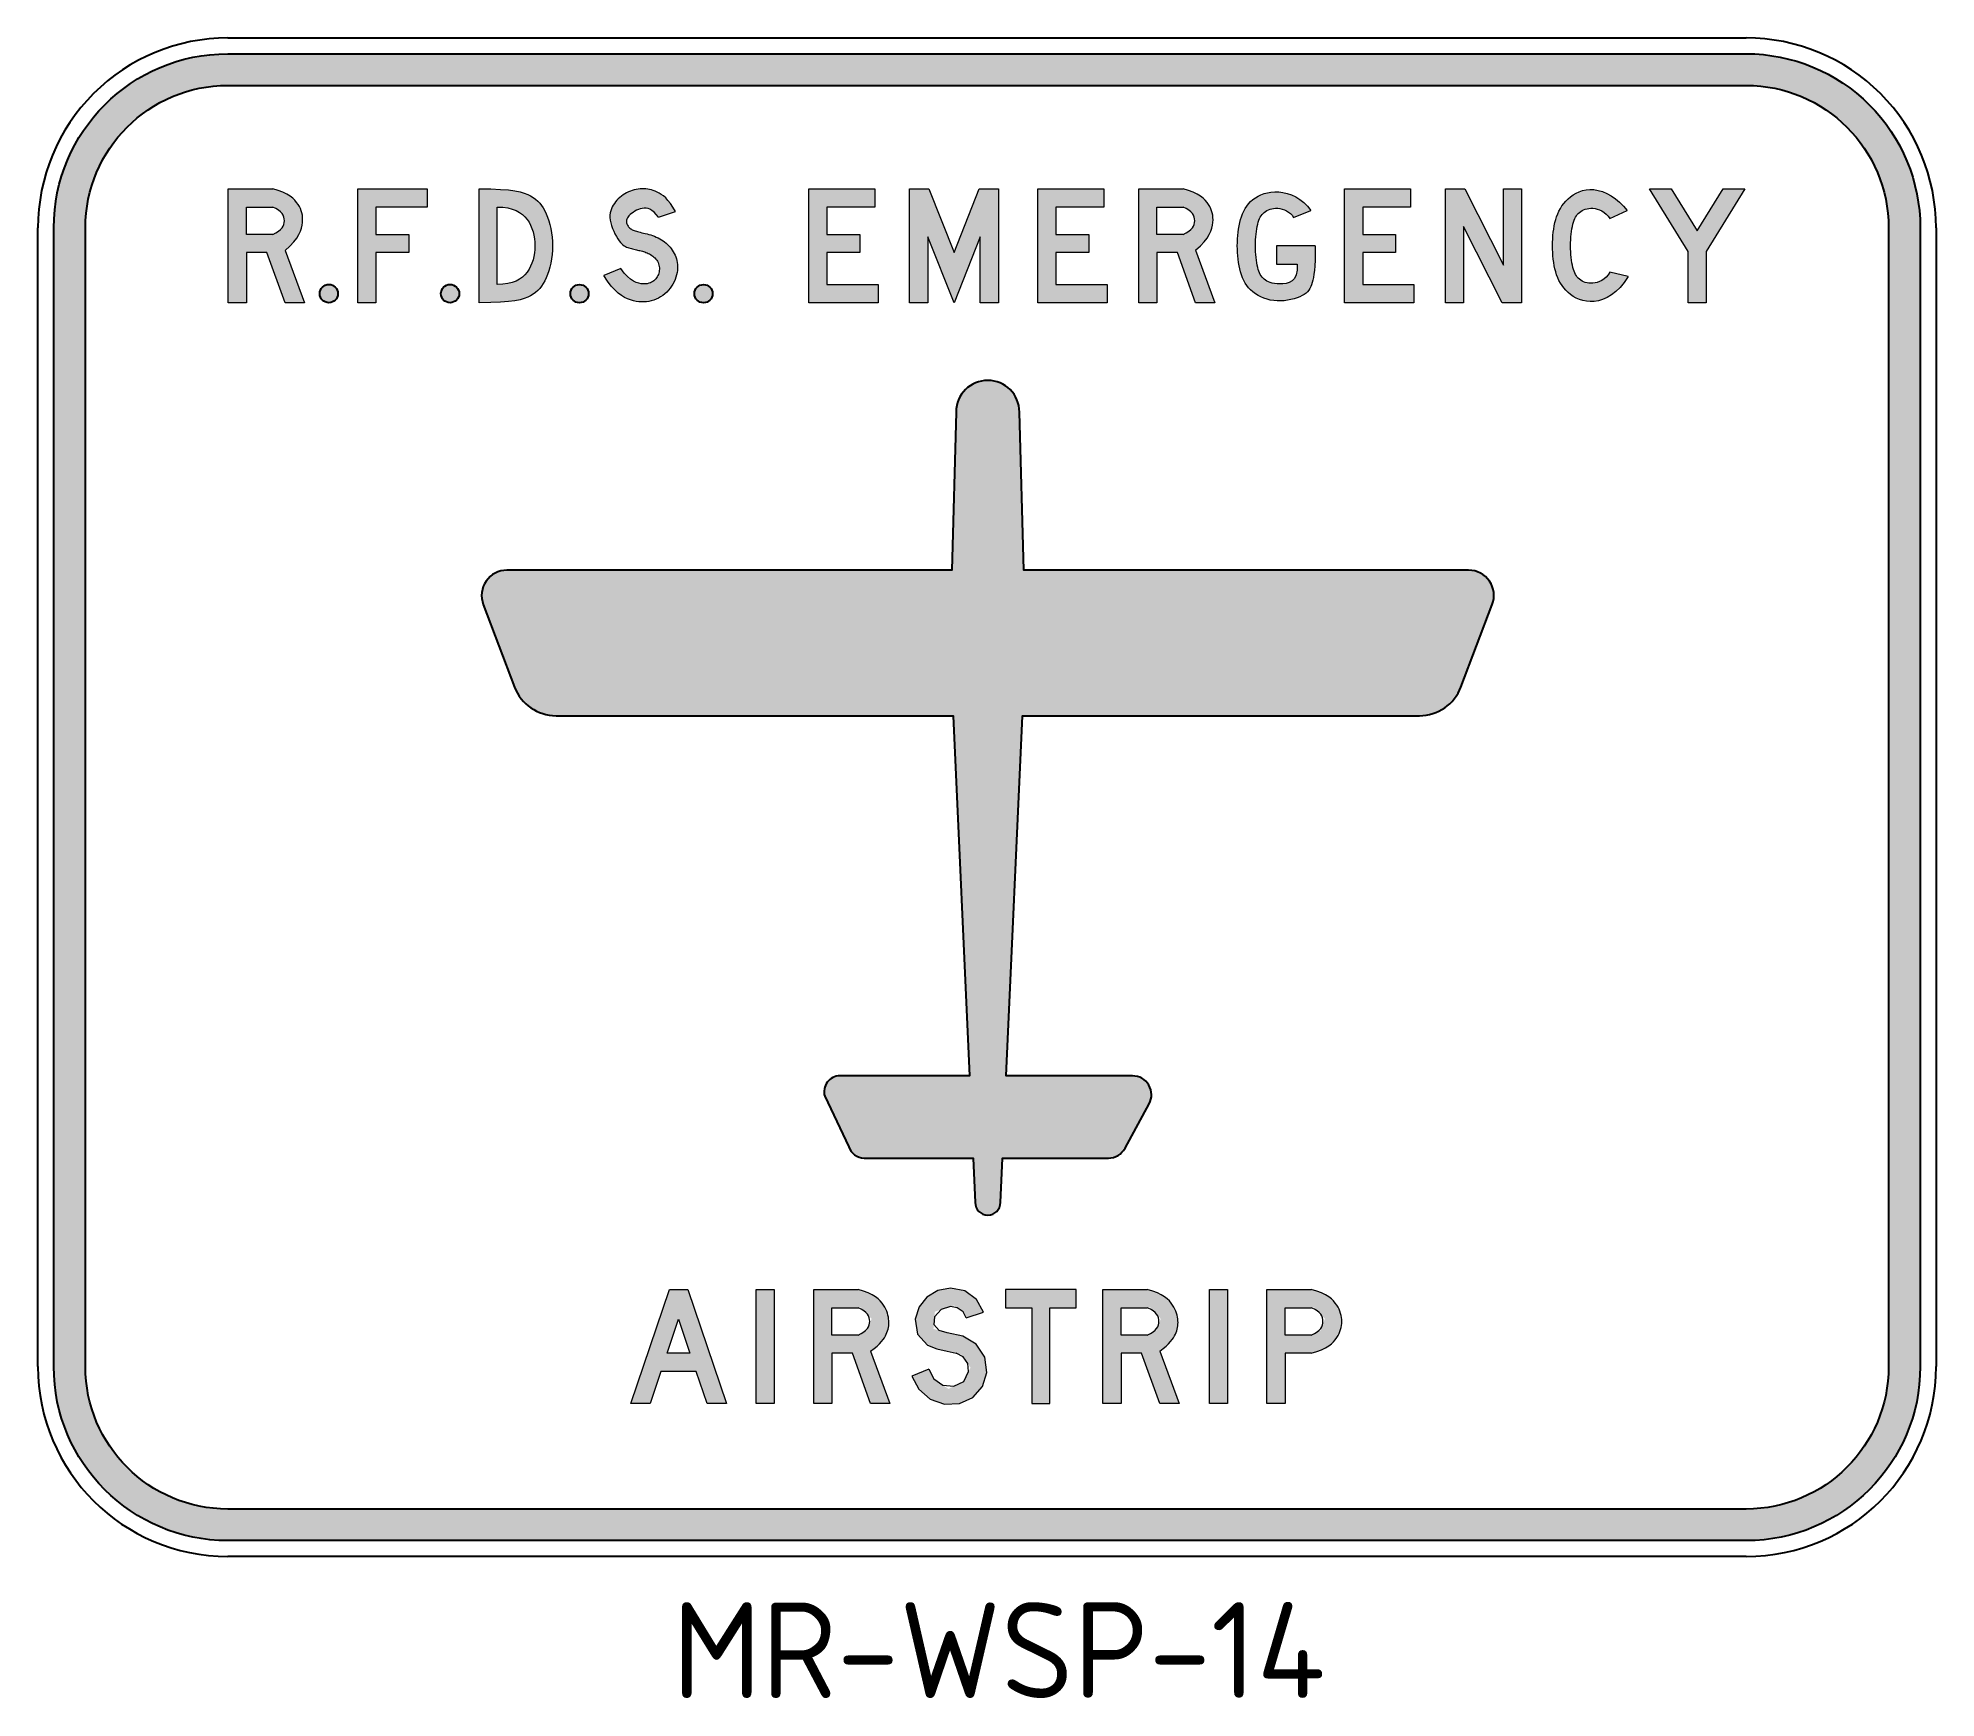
# Model space of a CAD drawing. Extents: x 231.5 to 281, y 166.8 to 210.1.
import ezdxf
from ezdxf.enums import TextEntityAlignment as Align

# ---------------------------------------------------------------- set-up
doc = ezdxf.new("R2010")
doc.units = 0
doc.layers.add('L18', color=4, linetype='CONTINUOUS')
doc.layers.add('T25', color=1, linetype='CONTINUOUS')
doc.styles.add('iso', font='iso3098b.shx')

msp = doc.modelspace()

# ---------------------------------------------------------------- texts
at = {"layer": 'T25', "style": 'iso'}
msp.add_text('MR-WSP-14', height=2.5, dxfattribs=at).set_placement((256.5888712261243, 166.8156449823364), align=Align.CENTER)

# ---------------------------------------------------------------- hatches: boundary and pattern name
at = {"layer": 'L18'}
h = msp.add_hatch(color=256, dxfattribs=at)
edge = h.paths.add_edge_path(flags=16)
edge.add_line((236.4805174934212, 208.8701799229038), (276.0805174934211, 208.8701799229038))
edge.add_arc((276.0805174934212, 205.1576799229038), 3.712500000000006, 0, 90.00000000000091, ccw=False)
edge.add_line((279.7930174934211, 205.1576799229038), (279.7930174934211, 175.4576799229038))
edge.add_arc((276.0805174934212, 175.4576799229038), 3.712499999999977, -90, 0, ccw=False)
edge.add_line((276.0805174934212, 171.7451799229038), (236.4805174934211, 171.7451799229038))
edge.add_arc((236.4805174934211, 175.4576799229038), 3.712500000000006, 180, 270, ccw=False)
edge.add_line((232.7680174934211, 175.4576799229038), (232.7680174934212, 205.1576799229038))
edge.add_arc((236.4805174934212, 205.1576799229038), 3.712500000000006, 90, 180, ccw=False)
edge = h.paths.add_edge_path()
edge.add_line((236.4805174934212, 209.6951799229037), (276.0805174934211, 209.6951799229037))
edge.add_arc((276.0805174934211, 205.1576799229038), 4.537499999999994, 0, 90, ccw=False)
edge.add_line((280.6180174934211, 205.1576799229038), (280.6180174934212, 175.4576799229038))
edge.add_arc((276.0805174934212, 175.4576799229038), 4.537500000000023, -90, 0, ccw=False)
edge.add_line((276.0805174934212, 170.9201799229038), (236.4805174934211, 170.9201799229038))
edge.add_arc((236.4805174934211, 175.4576799229038), 4.537499999999994, 180, 270, ccw=False)
edge.add_line((231.9430174934211, 175.4576799229038), (231.9430174934212, 205.1576799229038))
edge.add_arc((236.4805174934212, 205.1576799229038), 4.537500000000023, 90.0000000000004, 180, ccw=False)
h = msp.add_hatch(color=256, dxfattribs=at)
h.paths.add_polyline_path([(238.2781560858339, 204.887365335846), (238.3355228557253, 204.9803603728798), (238.3764768899664, 205.0673384988402), (238.4038928742924, 205.1487283230912), (238.4206454944384, 205.2249584549973), (238.4296094361396, 205.2964575039221), (238.4331693508582, 205.3636854741835), (238.4317497529643, 205.4272279499129), (238.4252851225551, 205.4877019101942), (238.4137099397279, 205.5457243341131), (238.3969586845798, 205.6019122007535), (238.3749658372082, 205.6568824892003), (238.3476658777101, 205.7112521785381), (238.3149932861826, 205.7656382478516), (238.2764907883043, 205.8204570215232), (238.2301340920786, 205.8753222051262), (238.1735071510897, 205.9296468495305), (238.1041939189218, 205.9828440056081), (238.0197783491598, 206.0343267242288), (237.9178443953874, 206.0835080562641), (237.7959760111898, 206.1298010525845), (237.6517571501512, 206.1726187640606), (236.4944135871712, 206.1726187640606), (236.4944135871712, 203.20378092859), (236.9696512821147, 203.20378092859), (236.9696512821147, 204.5092868317583), (237.5035948099629, 204.5092868317583), (237.9788325049064, 203.20378092859), (238.482025358376, 203.20378092859), (237.9788325049064, 204.5679926646632), (238.1026855961596, 204.6816100911018), (238.201501894557, 204.7879247783747)])
h.paths.add_polyline_path([(237.8055105220447, 205.0661732455688), (237.7370859035586, 205.0243783725751), (237.6517571501512, 204.9845245267019), (236.9696512821147, 204.9845245267018), (236.9696512821147, 205.6973810691171), (237.6517571501511, 205.6973810691171), (237.7370859035588, 205.6575872831545), (237.8055105220448, 205.615950749926), (237.8587345230823, 205.5727253590547), (237.898461424144, 205.5281650001638), (237.9263947427024, 205.482523562877), (237.9442379962304, 205.4360549368173), (237.9536947022006, 205.3890130116081), (237.9564683780856, 205.3416516768726), (237.9536947022006, 205.2942302822264), (237.9442379962304, 205.2470300172521), (237.9263947427024, 205.2003375315245), (237.8984614241439, 205.1544394746182), (237.8587345230822, 205.1096224961081)], flags=16)
h.paths.add_polyline_path([(238.8789886094465, 203.4413997760618, 1), (239.35422630439, 203.4413997760618, 1)])
h.paths.add_polyline_path([(240.3438389162135, 204.5092868317583), (241.2020622829644, 204.5092868317583), (241.2020622829644, 204.9845245267018), (240.3438389162135, 204.9845245267018), (240.3438389162135, 205.6973810691171), (241.6772999779079, 205.6973810691171), (241.6772999779079, 206.1726187640606), (239.86860122127, 206.1726187640606), (239.86860122127, 203.20378092859), (240.3438389162135, 203.20378092859)])
h.paths.add_polyline_path([(242.0407170387471, 203.4413997760618, 1), (242.5159547336906, 203.4413997760618, 1)])
h.paths.add_polyline_path([(244.8517829482861, 204.0339836169122), (244.8798691466178, 204.1339606185877), (244.9040241507817, 204.2388789129321), (244.9237238015556, 204.3477502414121), (244.9384439397169, 204.4595863454934), (244.9476604060435, 204.5733989666425), (244.9508490413129, 204.6881998463252), (244.9476604060434, 204.8030007260081), (244.9384439397169, 204.9168133471571), (244.9237238015555, 205.0286494512389), (244.9040241507816, 205.137520779719), (244.8798691466178, 205.2424390740629), (244.851782948286, 205.3424160757387), (244.820289715009, 205.4364635262108), (244.785913606009, 205.5235931669465), (244.7489999657735, 205.6030851890134), (244.7091788798516, 205.6752935818859), (244.6659016190573, 205.7408407846407), (244.6186194542044, 205.8003492363549), (244.5667836561074, 205.8544413761044), (244.5098454955801, 205.9037396429661), (244.4472562434366, 205.9488664760167), (244.378467170491, 205.9904443143323), (244.3019412890241, 206.0289054072719), (244.2121885771801, 206.0639212453229), (244.1027307545702, 206.0949731292547), (243.9670895408055, 206.121542359837), (243.7987866554976, 206.1431102378391), (243.5913438182569, 206.1591580640308), (243.338282748695, 206.1691671391814), (243.0331251664232, 206.1726187640606), (243.0331251664232, 203.20378092859), (243.3382827486948, 203.2072325534692), (243.5913438182574, 203.2172416286199), (243.7987866554977, 203.2332894548116), (243.9670895408059, 203.2548573328137), (244.1027307545701, 203.2814265633959), (244.2121885771801, 203.3124784473278), (244.301941289024, 203.3474942853787), (244.3784671704913, 203.3859553783184), (244.4472562434366, 203.427533216634), (244.5098454955801, 203.4726600496845), (244.5667836561073, 203.5219583165462), (244.6186194542044, 203.5760504562958), (244.6659016190572, 203.6355589080099), (244.7091788798516, 203.7011061107648), (244.7489999657735, 203.7733145036374), (244.7859136060088, 203.8528065257039), (244.820289715009, 203.9399361664396)])
h.paths.add_polyline_path([(243.5055673455141, 205.6973810691171), (243.6528829319585, 205.6913036431335), (243.7833244134372, 205.6736592243105), (243.8982322179617, 205.6453296013399), (243.9989467735429, 205.6071965629136), (244.0868085081921, 205.5601418977235), (244.1631578499214, 205.5050473944609), (244.2293352267414, 205.4427948418181), (244.2866810666638, 205.3742660284865), (244.336346517981, 205.3003081632094), (244.3787256101078, 205.221630134935), (244.4140230927409, 205.1389062526632), (244.4424437155764, 205.0528108253932), (244.4641922283107, 204.9640181621247), (244.4794733806397, 204.8732025718575), (244.4884919222599, 204.7810383635913), (244.4914526028675, 204.6881998463252), (244.4884919222599, 204.5953613290591), (244.4794733806397, 204.5031971207928), (244.4641922283106, 204.4123815305257), (244.4424437155765, 204.3235888672575), (244.4140230927409, 204.2374934399874), (244.3787256101078, 204.1547695577156), (244.3363465179808, 204.0760915294413), (244.2866810666639, 204.0021336641643), (244.2293352267414, 203.9336048508327), (244.1631578499213, 203.8713522981897), (244.0868085081922, 203.8162577949273), (243.9989467735428, 203.769203129737), (243.8982322179615, 203.7310700913106), (243.7833244134373, 203.7027404683401), (243.6528829319586, 203.6850960495172), (243.5055673455141, 203.6790186235335)], flags=16)
h.paths.add_polyline_path([(245.8907367869523, 203.4405111404429, 1), (245.4154990920088, 203.4405111404429, 1)])
h.paths.add_polyline_path([(248.0167154828331, 203.5794392912682), (248.0551310758402, 203.6342321299782), (248.0894079949874, 203.6912963253185), (248.1195080203315, 203.7499548382937), (248.1453929319289, 203.8095306299078), (248.1670245098365, 203.8693466611652), (248.1843645341111, 203.9287258930711), (248.1973747848093, 203.9869912866293), (248.2060598119243, 204.0435950226527), (248.2105952451955, 204.0985061611873), (248.2111994842991, 204.1518229820871), (248.2080909289109, 204.2036437652066), (248.201487978707, 204.2540667903993), (248.1916090333632, 204.3031903375204), (248.1786724925558, 204.3511126864234), (248.1628967559605, 204.3979321169626), (248.1444765632884, 204.4437095990479), (248.1235120143911, 204.4883568628098), (248.1000795491552, 204.531748328435), (248.0742556074673, 204.5737584161092), (248.046116629214, 204.6142615460192), (248.0157390542818, 204.6531321383511), (247.9831993225568, 204.6902446132919), (247.9485738739269, 204.7254733910268), (247.911946428267, 204.7587156417093), (247.8734298254099, 204.789959535356), (247.8331441851771, 204.8192159919516), (247.7912096273911, 204.8464959314793), (247.7477462718722, 204.8718102739232), (247.7028742384439, 204.8951699392671), (247.6567136469271, 204.9165858474948), (247.6093846171437, 204.9360689185898), (247.5610773388121, 204.9536601024922), (247.5122622812331, 204.9695204689615), (247.463479983606, 204.9838411177158), (247.4152709851278, 204.9968131484708), (247.3681758249981, 205.0086276609428), (247.3227350424112, 205.0194757548487), (247.2794891765805, 205.0295485299019), (247.2389787666741, 205.0390370858278), (247.2016087621151, 205.0481379823256), (247.1672417531017, 205.0570696190749), (247.1356047400376, 205.0660558557429), (247.1064247233286, 205.0753205519981), (247.0794287033796, 205.0850875675079), (247.0543436805955, 205.0955807619402), (247.030896655381, 205.1070239949632), (247.0088146281415, 205.1196411262447), (246.9878973991743, 205.1336068755252), (246.9682359683436, 205.1488994028375), (246.9499941354072, 205.1654477282866), (246.9333357001211, 205.183180871978), (246.9184244622435, 205.2020278540166), (246.9054242215304, 205.2219176945084), (246.8944987777394, 205.2427794135581), (246.885811930627, 205.2645420312715), (246.8795802598722, 205.2871500377306), (246.8762314648404, 205.310609802926), (246.8762460248188, 205.3349431668252), (246.8801044190946, 205.3601719693962), (246.8882871269548, 205.3863180506062), (246.9012746276866, 205.4134032504229), (246.9195474005774, 205.441449408814), (246.9435859249141, 205.4704783657469), (246.9736518253089, 205.5003631764104), (247.0091313076719, 205.5303817568751), (247.0491917232388, 205.5596632384335), (247.0930004232448, 205.5873367523774), (247.1397247589251, 205.6125314299989), (247.1885320815152, 205.63437640259), (247.2385897422504, 205.6520008014427), (247.2890650923658, 205.6645337578489), (247.3393247728011, 205.6710161332318), (247.3895325833135, 205.670135709538), (247.4400516133641, 205.6604919988453), (247.4912449524143, 205.6406845132314), (247.5434756899255, 205.6093127647741), (247.5971069153591, 205.5649762655511), (247.6525017181759, 205.5062745276403), (247.7100231878378, 205.4318070631193), (248.1545102084026, 205.5799694033075), (248.087654427589, 205.6946506181677), (248.0232665631141, 205.7905904108329), (247.9611937352044, 205.869882688196), (247.9012830640872, 205.9346213571506), (247.8433816699887, 205.9869003245903), (247.7873366731364, 206.0288134974084), (247.7329951937569, 206.0624547824985), (247.6802043520764, 206.0899180867544), (247.6287894283551, 206.1129769975443), (247.5784883429812, 206.1321238241384), (247.5290171763757, 206.1475305562811), (247.4800920089609, 206.1593691837175), (247.4314289211564, 206.1678116961923), (247.3827439933851, 206.1730300834503), (247.3337533060668, 206.1751963352365), (247.2841729396239, 206.1744824412957), (247.2338154343335, 206.1710280864205), (247.1828791699019, 206.1648437355956), (247.1316589858915, 206.1559075488532), (247.0804497218648, 206.1441976862257), (247.0295462173848, 206.1296923077458), (246.9792433120134, 206.1123695734455), (246.9298358453136, 206.0922076433575), (246.881618656848, 206.0691846775141), (246.8348629262141, 206.0433024959125), (246.7897451931501, 206.0146575584096), (246.7464183374296, 205.9833699848277), (246.7050352388248, 205.9495598949878), (246.6657487771098, 205.9133474087122), (246.6287118320574, 205.8748526458226), (246.5940772834407, 205.8341957261406), (246.5619980110331, 205.7914967694882), (246.5327033344943, 205.7468076457885), (246.5067283330305, 205.6999072253694), (246.4846845257344, 205.6505061286602), (246.4671834316988, 205.5983149760904), (246.4548365700164, 205.543044388089), (246.4482554597801, 205.4844049850855), (246.4480516200825, 205.4221073875096), (246.4548365700164, 205.3558622157902), (246.468932449104, 205.2857095098677), (246.4895038785845, 205.213006987728), (246.5154261001265, 205.1394417868687), (246.545574355399, 205.0667010447858), (246.5788238860704, 204.9964718989768), (246.6140499338096, 204.9304414869388), (246.6501277402849, 204.8702969461686), (246.6859325471654, 204.8177254141627), (246.7205652757847, 204.773949019109), (246.7540295661374, 204.7383298519532), (246.7865547378836, 204.7097649943316), (246.8183701106827, 204.6871515278806), (246.8497050041948, 204.6693865342365), (246.8807887380793, 204.6553670950356), (246.9118506319966, 204.643990291914), (246.9431200056057, 204.6341532065082), (246.97476975865, 204.6249285501938), (247.0067471112096, 204.6160915533042), (247.038942863444, 204.6075930759124), (247.0712478155136, 204.599383978092), (247.1035527675912, 204.5914151199138), (247.1357485198217, 204.5836373614522), (247.1677258723831, 204.5760015627812), (247.1993756254282, 204.5684585839718), (247.2306213390712, 204.560929255143), (247.2615176132341, 204.5532142865882), (247.2921518077863, 204.5450843586496), (247.3226112825973, 204.5363101516667), (247.3529833975371, 204.5266623459805), (247.3833555124775, 204.5159116219299), (247.4138149872882, 204.503828659856), (247.4444491818395, 204.4901841400991), (247.4752662861201, 204.4747824129488), (247.5059578105866, 204.4575625084959), (247.5361360958144, 204.438497126781), (247.5654134823786, 204.4175589678447), (247.593402310855, 204.3947207317271), (247.6197149218182, 204.3699551184691), (247.6439636558428, 204.3432348281111), (247.665760853505, 204.314532560693), (247.6847770952927, 204.2838819861659), (247.700915921349, 204.2515606541176), (247.7141391117314, 204.2179070840456), (247.7244084464959, 204.1832597954479), (247.7316857056995, 204.1479573078222), (247.7359326693988, 204.1123381406663), (247.7371111176504, 204.0767408134779), (247.7351828305112, 204.041503845755), (247.7301396179933, 204.0069366370386), (247.7220934099306, 203.9732321070423), (247.7111861661124, 203.9405540555231), (247.6975598463283, 203.9090662822378), (247.6813564103675, 203.8789325869438), (247.6627178180194, 203.8503167693978), (247.6417860290735, 203.8233826293569), (247.6187030033191, 203.7982939665781), (247.5935106006943, 203.775235055788), (247.5658502817308, 203.7544720715918), (247.5352634071092, 203.736291663564), (247.5012913375097, 203.7209804812795), (247.4634754336128, 203.7088251743129), (247.4213570560991, 203.7001123922391), (247.3744775656489, 203.6951287846327), (247.3223783229428, 203.6941610010685), (247.2647299084692, 203.6979397704624), (247.2017197819501, 203.7089721390949), (247.1336646229157, 203.7302092325879), (247.0608811108967, 203.7646021765628), (246.9836859254223, 203.8151020966419), (246.9023957460235, 203.8846601184464), (246.8173272522301, 203.9762273675985), (246.7287971235721, 204.0927549697196), (246.2843101030073, 203.9166374710053), (246.384858583835, 203.7642067821494), (246.4811974109078, 203.6383198439137), (246.5735722838616, 203.53603645066), (246.6622289023317, 203.4544163967506), (246.7474129659539, 203.3905194765471), (246.8293701743631, 203.341405484412), (246.9083462271954, 203.3041342147073), (246.9845868240859, 203.2757654617946), (247.0583376646699, 203.2538203893521), (247.1298444485834, 203.2376656383191), (247.1993528754616, 203.2271292189508), (247.26710864494, 203.2220391415024), (247.333357456654, 203.222223416229), (247.3983450102396, 203.2275100533858), (247.4623170053314, 203.237727063228), (247.5255191415656, 203.2527024560107), (247.5880824587475, 203.2722728869762), (247.6496793573632, 203.2963095913157), (247.7098675780688, 203.3246924492072), (247.7682048615202, 203.3573013408292), (247.8242489483741, 203.3940161463596), (247.877557579286, 203.4347167459767), (247.9276884949123, 203.4792830198587), (247.9741994359093, 203.5275948481838)])
h.paths.add_polyline_path([(249.1249949346429, 203.4405111404429, 1), (248.6497572396994, 203.4405111404429, 1)])
h = msp.add_hatch(color=256, dxfattribs=at)
h.paths.add_polyline_path([(276.0473146012187, 206.1724560791171), (275.4833538941569, 206.1724560791171), (274.8020473256879, 205.0743089880372), (274.1189893264515, 206.1724560791171), (273.5550286193898, 206.1724560791171), (274.5638527413388, 204.540122604019), (274.5638527413388, 203.20378092859), (275.0384904792697, 203.20378092859), (275.0384904792697, 204.540122604019)])
h.paths.add_polyline_path([(271.574973993123, 205.3056540641709), (271.5909404054398, 205.3535071208179), (271.6085966747862, 205.3966942564368), (271.637901004219, 205.4549858629643), (271.6861157089944, 205.5186128244645), (271.746785338187, 205.5731749588667), (271.8006400321885, 205.6067188556911), (271.8400600523142, 205.6265019845677), (271.8825399451379, 205.6429584212155), (271.9280232680663, 205.6555904445863), (271.9764535785065, 205.663900333632), (272.0277744338651, 205.6673903673044), (272.0819293915495, 205.6655628245556), (272.1386989525861, 205.6579205544646), (272.1972113924824, 205.6439686866191), (272.2564319303644, 205.6232129207343), (272.3153257853591, 205.5951589565254), (272.3728581765935, 205.5593124937074), (272.4279943231938, 205.5151792319953), (272.4796994442875, 205.4622648711046), (272.5269387590007, 205.4000751107499), (272.971802173888, 205.6084953720553), (272.8784381466157, 205.7246129743266), (272.776973346321, 205.827236017731), (272.6693501475077, 205.9162271048176), (272.5575109246788, 205.9914488381372), (272.4433980523378, 206.0527638202389), (272.3289539049891, 206.1000346536731), (272.2161208571355, 206.1331239409894), (272.1068412832811, 206.1518942847378), (272.0027440012972, 206.1564783713988), (271.9042036025298, 206.1480892231754), (271.8112811216931, 206.1282099462014), (271.7240375935009, 206.0983236466103), (271.6425340526672, 206.0599134305356), (271.5668315339062, 206.0144624041112), (271.4969910719322, 205.9634536734708), (271.4330737014591, 205.908370344748), (271.3750803021156, 205.8504447462887), (271.3227711331918, 205.7899060952893), (271.2758462988922, 205.7267328311585), (271.2340059034212, 205.6609033933047), (271.1969500509836, 205.5923962211368), (271.1643788457837, 205.5211897540631), (271.1359923920267, 205.447262431493), (271.1114907939165, 205.3705926928339), (271.0905927812947, 205.2912207239025), (271.0730915865477, 205.2094336961393), (271.0587990676985, 205.1255805273935), (271.0475270827701, 205.0400101355117), (271.0390874897857, 204.9530714383426), (271.0332921467685, 204.8651133537356), (271.0299529117411, 204.7764847995379), (271.0288816427269, 204.6875346935973), (271.0299529117411, 204.5986102433813), (271.0332921467684, 204.5100518148293), (271.0390874897859, 204.4221980635006), (271.0475270827702, 204.3353876449526), (271.0587990676984, 204.2499592147454), (271.0730915865477, 204.1662514284353), (271.0905927812947, 204.0846029415831), (271.1114907939166, 204.0053524097453), (271.1359969430658, 203.9287866095933), (271.1644152540965, 203.8549848022448), (271.197072929039, 203.7839743699285), (271.2342971699231, 203.7157826948742), (271.2764151787786, 203.650437159311), (271.3237541576355, 203.5879651454679), (271.3766413085239, 203.5283940355748), (271.4354038334735, 203.4717512118608), (271.5002882997534, 203.4182801226722), (271.5712187355895, 203.3690884808246), (271.6480385344469, 203.3255000652506), (271.7305910897908, 203.2888386548827), (271.8187197950863, 203.2604280286536), (271.9122680437982, 203.2415919654958), (272.0110792293912, 203.2336542443421), (272.114996745331, 203.237938644125), (272.2236495407772, 203.2557997548313), (272.3358087876696, 203.2887154106654), (272.4500312136429, 203.3381942568857), (272.5648735463316, 203.4057449387506), (272.6788925133701, 203.4928761015186), (272.7906448423932, 203.6010963904483), (272.8986872610355, 203.731914450798), (273.0015764969316, 203.8868389278264), (272.5269387590008, 204.0041847892336), (272.4796994442874, 203.9327452851393), (272.4279943231939, 203.8728799333908), (272.3728581765935, 203.8237660404345), (272.3153257853592, 203.7845809127163), (272.2564319303645, 203.7545018566828), (272.1972113924823, 203.7327061787799), (272.1386989525863, 203.7183711854541), (272.0819293915495, 203.7106741831515), (272.0277744338653, 203.7088466404026), (271.9764535785064, 203.7123366740751), (271.9280232680665, 203.7206465631208), (271.8825399451378, 203.7332785864916), (271.8400600523142, 203.7497350231394), (271.8006400321885, 203.769518152016), (271.7467864108472, 203.8030613807242), (271.6861194842933, 203.8576199298542), (271.6379032801264, 203.9212273454545), (271.608596674786, 203.9794714853703), (271.5909404054398, 204.0226067394133), (271.574973993123, 204.0703873899055), (271.5604408805942, 204.1232820814081), (271.5471506453677, 204.1815656152318), (271.5351774039797, 204.244737419694), (271.5246614077225, 204.3121030798601), (271.5157429078878, 204.382968180797), (271.5085621557673, 204.4566383075734), (271.5032594026533, 204.5324190452531), (271.4999748998374, 204.6096159789059), (271.4988488986118, 204.6875346935973), (271.4999748998374, 204.7654790640136), (271.5032594026533, 204.8427461233121), (271.5085621557674, 204.9186311942711), (271.5157429078877, 204.992429599667), (271.5246614077225, 205.0634366622783), (271.5351774039798, 205.1309477048808), (271.5471506453677, 205.1942580502528), (271.5604408805942, 205.2526630211711)])
h.paths.add_polyline_path([(270.2238073000373, 206.1724560791171), (269.7491695621064, 206.1724560791171), (269.7491695621064, 204.1828307274954), (268.7403454401573, 206.1724560791171), (268.2359333791828, 206.1724560791171), (268.2359333791828, 203.20378092859), (268.7105711171138, 203.20378092859), (268.7105711171137, 205.1934062802117), (269.7193952390627, 203.20378092859), (270.2238073000373, 203.20378092859)])
h.paths.add_polyline_path([(267.3251893802011, 206.1724560791171), (265.6035329359721, 206.1724560791171), (265.6035329359721, 203.20378092859), (267.4127609185647, 203.20378092859), (267.4127609185647, 203.6784186665209), (266.0781706739029, 203.6784186665209), (266.0781706739029, 204.5103482809754), (266.9381231806339, 204.5103482809754), (266.9381231806339, 204.9849860189063), (266.0781706739029, 204.9849860189063), (266.0781706739029, 205.6978183411862), (267.3251893802011, 205.6978183411862)])
h.paths.add_polyline_path([(264.5444030701492, 205.8189863353616), (264.4422565149071, 205.8993389230823), (264.3343476840257, 205.9644006992216), (264.2228881009245, 206.0151500020594), (264.110089289024, 206.0525651698761), (263.9981627717438, 206.0776245409519), (263.8893200725039, 206.0913064535669), (263.7854198059861, 206.0945550383689), (263.6869089519171, 206.0881775954773), (263.5938815812854, 206.0729472173794), (263.5064317650795, 206.0496369965621), (263.4246535742881, 206.0190200255126), (263.3486410798994, 205.981869396718), (263.278488352902, 205.9389582026654), (263.2142894642844, 205.8910595358421), (263.1560709249615, 205.8388478567287), (263.1035890055539, 205.7826030977821), (263.0565324166092, 205.722506559453), (263.0145898686744, 205.6587395421916), (262.9774500722966, 205.5914833464484), (262.9448017380231, 205.5209192726741), (262.9163335764013, 205.447228621319), (262.8917342979783, 205.370592692834), (262.8707148482623, 205.2912207239028), (262.8530751126049, 205.2094336961391), (262.8386372113189, 205.1255805273929), (262.8272232647171, 205.0400101355114), (262.8186553931121, 204.9530714383427), (262.8127557168166, 204.8651133537366), (262.8093463561434, 204.7764847995381), (262.808249431405, 204.6875346935977), (262.8093463561434, 204.5986102433816), (262.8127557168166, 204.5100518148303), (262.8186553931121, 204.4221980635005), (262.8272232647171, 204.3353876449532), (262.8386372113189, 204.2499592147453), (262.8530751126048, 204.166251428436), (262.8707148482623, 204.0846029415825), (262.8917342979784, 204.0053524097453), (262.9163335764013, 203.9288128327573), (262.944801738023, 203.8551945875575), (262.9774500722966, 203.7846823953583), (263.0145898686744, 203.7174609773746), (263.0565324166092, 203.6537150548197), (263.1035890055538, 203.5936293489074), (263.1560709249616, 203.5373885808513), (263.2142894642843, 203.4851774718651), (263.2784045628171, 203.4372120441094), (263.347970759221, 203.3938335235286), (263.4223912419984, 203.3554144370156), (263.5010691996524, 203.3223273114614), (263.5834078206852, 203.2949446737582), (263.6688102936, 203.2736390507976), (263.7566798068993, 203.2587829694714), (263.8464195490862, 203.2507489566713), (263.9373144239562, 203.2497346719941), (264.0281761964804, 203.2552383058554), (264.1176983469231, 203.2665831813759), (264.2045743555481, 203.2830926216762), (264.2874977026197, 203.3040899498769), (264.3651618684016, 203.3288984890985), (264.4362603331588, 203.3568415624619), (264.499486577155, 203.3872424930875), (264.5539181904554, 203.4196035687328), (264.6001692023323, 203.4541429357044), (264.6392377518586, 203.4912577049455), (264.6721219781073, 203.5313449873993), (264.6998200201517, 203.5748018940092), (264.7233300170649, 203.6220255357185), (264.7436501079201, 203.6734130234707), (264.7617784317902, 203.7293614682087), (264.7785060622253, 203.7908508832154), (264.7937958106829, 203.86119289113), (264.8074034230968, 203.9442820169305), (264.8190846454014, 204.0440127855956), (264.8285952235307, 204.1642797221034), (264.8356909034189, 204.3089773514332), (264.8401274310002, 204.4820001985624), (264.8416605522085, 204.6872427884699), (263.8328364302595, 204.6872427884699), (263.8328364302595, 204.2126050505391), (264.3670228142776, 204.2126050505391), (264.3686874176649, 204.0523167784656), (264.3440389470416, 203.9285177545868), (264.2979743628503, 203.8366080592164), (264.2353906255337, 203.7719877726676), (264.1611846955347, 203.7300569752538), (264.0802535332959, 203.7062157472885), (263.9974940992601, 203.6958641690851), (263.9178033538702, 203.694402320957), (263.8451645617369, 203.6979457639715), (263.7799062041416, 203.7054719822118), (263.7214430665352, 203.7166739405147), (263.6691899343674, 203.7312446037173), (263.6225615930878, 203.7488769366564), (263.580972828147, 203.7692639041693), (263.5264227127613, 203.8028076844568), (263.4655452768108, 203.8576024795043), (263.4175408690066, 203.9212039586911), (263.3884348184065, 203.9794714853701), (263.370923931497, 204.0226067394134), (263.3550960600905, 204.0703873899053), (263.3406843846559, 204.1232820814079), (263.3274905009266, 204.1815656152324), (263.3155896656936, 204.2447374196941), (263.3051255510118, 204.3121030798602), (263.2962418289364, 204.3829681807973), (263.2890821715225, 204.4566383075728), (263.2837902508252, 204.5324190452537), (263.2805097388998, 204.6096159789066), (263.2793843078014, 204.6875346935976), (263.2805097388998, 204.7654790640134), (263.2837902508253, 204.8427461233124), (263.2890821715225, 204.9186311942704), (263.2962418289363, 204.9924295996664), (263.3051255510117, 205.063436662278), (263.3155896656936, 205.1309477048811), (263.3274905009266, 205.1942580502526), (263.340684384656, 205.2526630211714), (263.3550960600904, 205.3056540641707), (263.370923931497, 205.3535071208178), (263.3884348184066, 205.3966942564369), (263.4175386035549, 205.4550092585294), (263.4655415322409, 205.5186302999325), (263.5261284009179, 205.5731647142463), (263.5801036022368, 205.6067188556911), (263.6196279556406, 205.6265019845678), (263.6622361270848, 205.6429584212155), (263.7078614116867, 205.6555904445863), (263.7564371045636, 205.663900333632), (263.8078965008327, 205.6673903673044), (263.8621728956113, 205.6655628245556), (263.9189806551709, 205.6579787074392), (263.9771584303986, 205.6444339104166), (264.0353259433368, 205.6247830510511), (264.0921029160273, 205.5988807469058), (264.1461090705116, 205.5665816155443), (264.195964128832, 205.5277402745294), (264.2402878130297, 205.4822113414246), (264.2776998451467, 205.4298494337935), (264.722563260034, 205.6084953720553), (264.6385758263312, 205.7223645977794)])
h.paths.add_polyline_path([(262.174368324181, 205.4265791841578), (262.1677696719348, 205.4869744691413), (262.1560603994419, 205.5448965423188), (262.1391789329643, 205.6009714033588), (262.1170636987644, 205.6558250519303), (262.0896531231037, 205.7100834877019), (262.0568856322452, 205.7643727103425), (262.0183062646799, 205.819118604873), (261.9718865078208, 205.8739465977201), (261.9152044613099, 205.9282820006641), (261.8458382247886, 205.9815501254845), (261.7613658979001, 206.0331762839602), (261.6593655802856, 206.0825857878714), (261.5374153715882, 206.1292039489971), (261.3930933714489, 206.1724560791171), (260.2371490650488, 206.1724560791171), (260.2371490650488, 203.20378092859), (260.7117868029796, 203.20378092859), (260.7117868029796, 204.5103482809754), (261.2459731869978, 204.5103482809754), (261.7206109249287, 203.20378092859), (262.2250229859033, 203.20378092859), (261.7206109249287, 204.5698969270627), (261.8449796132213, 204.6825170040853), (261.9441646427076, 204.7881279372754), (262.0210599790699, 204.8871094313504), (262.0785595879901, 204.9798411910275), (262.1195574351497, 205.0667029210233), (262.1469474862309, 205.1480743260558), (262.1636237069154, 205.2243351108411), (262.172480062885, 205.2958649800971), (262.1759179299185, 205.3630846876994)])
h.paths.add_polyline_path([(261.6950920313274, 205.3892287257786), (261.6978423249542, 205.3418400377382), (261.6950920313274, 205.2944137213022), (261.6856917740062, 205.2472285686732), (261.667917488329, 205.2005667928164), (261.6400451096341, 205.1547106066973), (261.6003505732602, 205.1099422232812), (261.5471098145458, 205.0665438555338), (261.4785987688291, 205.0247977164203), (261.3930933714487, 204.9849860189063), (260.7117868029796, 204.9849860189063), (260.7117868029796, 205.6978183411862), (261.3930933714487, 205.6978183411862), (261.4785987688289, 205.6580442720675), (261.5471098145458, 205.6163973350874), (261.6003505732602, 205.5731392186318), (261.6400451096342, 205.5285316110869), (261.667917488329, 205.4828362008392), (261.6856917740062, 205.4363146762742)], flags=16)
h.paths.add_polyline_path([(259.326405066067, 206.1724560791171), (257.604748621838, 206.1724560791171), (257.604748621838, 203.20378092859), (259.4139766044307, 203.20378092859), (259.4139766044307, 203.6784186665209), (258.0793863597689, 203.6784186665209), (258.0793863597689, 204.5103482809754), (258.9393388664998, 204.5103482809754), (258.9393388664998, 204.9849860189063), (258.0793863597689, 204.9849860189063), (258.0793863597689, 205.6978183411862), (259.326405066067, 205.6978183411862)])
h.paths.add_polyline_path([(256.576658761449, 206.1724560791171), (256.0722467004745, 206.1724560791171), (255.4207144550491, 204.5103482809754), (254.7674307788564, 206.1724560791171), (254.2630187178819, 206.1724560791171), (254.2630187178819, 203.20378092859), (254.7376564558128, 203.20378092859), (254.7376564558128, 204.925437372819), (255.4207144550491, 203.20378092859), (256.1020210235181, 204.925437372819), (256.1020210235181, 203.20378092859), (256.576658761449, 203.20378092859)])
h.paths.add_polyline_path([(253.3522747189001, 206.1724560791171), (251.6306182746711, 206.1724560791171), (251.6306182746711, 203.20378092859), (253.441597688031, 203.20378092859), (253.441597688031, 203.6784186665209), (252.105256012602, 203.6784186665209), (252.105256012602, 204.5103482809754), (252.9669599501001, 204.5103482809754), (252.9669599501001, 204.9849860189063), (252.105256012602, 204.9849860189063), (252.105256012602, 205.6978183411862), (253.3522747189002, 205.6978183411862)])
msp.add_hatch(color=256, dxfattribs=at).paths.add_polyline_path([(243.7610048963564, 196.2281978322038, 0.5248939115518795), (243.1439333961247, 195.3340552183939), (243.9618604075901, 193.1784482580364, 0.3115666505380738), (245.0417355329956, 192.4331978322039), (255.3967688058885, 192.4331978322039), (255.821658938747, 183.0413822344891), (252.4446168866843, 183.0413822344892, 0.5023968879034292), (252.0495135440305, 182.5103512316931), (252.7339100515877, 181.0762768846215, 0.2478205943120448), (253.0745726430369, 180.8963822344892), (255.9186997425724, 180.8963822344891), (255.9723529592387, 179.7104259644186, 0.9134352919369775), (256.629656833474, 179.7104259644179), (256.6833100501404, 180.8963822344892), (259.4449371496759, 180.8963822344892, 0.2744661015530696), (259.8795024559878, 181.1543632594049), (260.5094582123404, 182.3093632594048, 0.5692845792938755), (260.0748929060285, 183.0413822344892), (256.7803508539657, 183.0413822344892), (257.2052409868243, 192.4331978322039), (267.5602742597172, 192.4331978322039, 0.3115666505380645), (268.6401493851226, 193.1784482580364), (269.4580763965881, 195.3340552183939, 0.5248939115518789), (268.8410048963564, 196.2281978322038), (257.2389854719908, 196.2281978322039), (257.1247680437967, 200.3983561860184, 0.9466818813260235), (255.4772417489161, 200.3983561860185), (255.363024320722, 196.2281978322038)])
h = msp.add_hatch(color=256, dxfattribs=at)
h.paths.add_polyline_path([(248.475021299624, 177.4701227420853), (247.9999678568259, 177.4701227420853), (246.9910174934211, 174.5006799229038), (247.4962102785115, 174.5006799229038), (247.7775108065731, 175.3316646461063), (248.6974783498768, 175.3316646461063), (248.9787788779385, 174.5006799229037), (249.4839716630288, 174.5006799229037)])
h.paths.add_polyline_path([(248.2382121816129, 176.6979814966916), (248.5338647774329, 175.8067180889043), (247.9411243790171, 175.8067180889043)], flags=16)
h.paths.add_polyline_path([(250.2589833219743, 174.5006799229038), (250.7326015579964, 174.5006799229037), (250.7326015579964, 177.4701227420853), (250.2589833219742, 177.4701227420853)])
h.paths.add_polyline_path([(251.760209609487, 174.5006799229038), (252.235263052285, 174.5006799229038), (252.235263052285, 175.8067180889043), (252.7691599728918, 175.8067180889043), (253.2442134156898, 174.5006799229037), (253.7479709940043, 174.5006799229038), (253.2442134156899, 175.8655615667131), (253.3357835323808, 175.932704669643), (253.4124689850495, 175.9955561679371), (253.4759348378064, 176.0545337291915), (253.5278461547623, 176.1100550210033), (253.5698680000284, 176.1625377109691), (253.6036654377162, 176.2123994666862), (253.6309035319364, 176.2600579557516), (253.6532473467999, 176.305930845762), (253.6720965826648, 176.3504273948992), (253.6877894848785, 176.3939232236871), (253.7003989350347, 176.4367855432339), (253.7099978147275, 176.4793815646493), (253.7166590055509, 176.5220784990404), (253.7204553890991, 176.5652435575167), (253.7214598469663, 176.6092439511864), (253.7197452607464, 176.6544468911571), (253.7153144335778, 176.7011382975323), (253.7078898547752, 176.7492789263736), (253.6971239351977, 176.7987482427386), (253.6826690857046, 176.8494257116818), (253.6641777171541, 176.9011907982605), (253.6413022404054, 176.9539229675286), (253.6136950663179, 177.0075016845444), (253.5810086057496, 177.0618064143632), (253.5425476804203, 177.1166428060665), (253.4962267554821, 177.1715212448434), (253.439612706949, 177.2258782999086), (253.3702724108329, 177.2791505404771), (253.285772743148, 177.3307745357639), (253.1836805799054, 177.3801868549844), (253.0615627971189, 177.4268240673533), (252.9169862708018, 177.4701227420853), (251.760209609487, 177.4701227420853)])
h.paths.add_polyline_path([(252.235263052285, 176.9950692992873), (253.0129085510949, 176.9950692992873), (253.2711049897306, 176.7039809270998), (253.1516259347035, 176.3919957932361), (252.9169862708018, 176.2817715317024), (252.235263052285, 176.2817715317024)], flags=16)
h.paths.add_polyline_path([(254.9994713025236, 177.4414186065688), (254.7153003609102, 177.2720642070215), (254.5086305851915, 177.0137269873731), (254.406730904108, 176.6979814966916), (254.4670095886926, 176.3076052536672), (254.7325228422202, 176.0148230713989), (254.9707671670075, 175.9258402512978), (255.2377156273097, 175.865561566713), (255.6183850599862, 175.7709709804122), (255.8507966968519, 175.430856389877), (255.6740184871613, 175.0733274264579), (255.2762123599801, 174.8766343969071), (254.8947012078884, 175.1379117313699), (254.7626621845125, 175.3905081239151), (254.3177480840068, 175.2125424837129), (254.5014545513123, 174.8666576507391), (254.7999775606839, 174.6111908446422), (255.1716961156227, 174.4834574415939), (255.5635075654228, 174.5006799229038), (255.9079571916207, 174.6571174614687), (256.1605535841659, 174.941288403082), (256.2753701262318, 175.301525303814), (256.225137889078, 175.7048184078208), (256.0012456320493, 176.0449624136912), (255.6524903855239, 176.25163218941), (255.2377156273101, 176.342050216287), (254.8838917494746, 176.442096967951), (254.921915035709, 176.8920391883917), (255.420732130731, 177.0543761128071), (255.6553607990755, 176.8874287911004), (255.741473205625, 176.7281208389839), (256.1863873061307, 176.8759471368938), (256.0055512523768, 177.2089151088852), (255.6984170023502, 177.431372159138), (255.3266984474115, 177.5002620843776)])
h.paths.add_polyline_path([(256.7633404300123, 177.4701227420853), (256.7633404300122, 176.9950692992873), (257.4464988553049, 176.9950692992873), (257.4464988553049, 174.5006799229037), (257.9215522981029, 174.5006799229037), (257.9215522981029, 176.9950692992873), (258.6032755166197, 176.9950692992873), (258.6032755166197, 177.4701227420853)])
h.paths.add_polyline_path([(259.3007860096706, 174.5006799229038), (259.7758394524686, 174.5006799229038), (259.7758394524686, 175.8067180889044), (260.3097363730755, 175.8067180889044), (260.7847898158735, 174.5006799229038), (261.288547394188, 174.5006799229038), (260.7847898158734, 175.8655615667132), (260.8763599325646, 175.9327046696432), (260.9530453852329, 175.995556167937), (261.0165112379894, 176.0545337291911), (261.0684225549459, 176.1100550210032), (261.1104444002123, 176.1625377109695), (261.1442418379002, 176.2123994666865), (261.17147993212, 176.2600579557517), (261.1938237469835, 176.3059308457622), (261.2126729828489, 176.3504273948994), (261.2283658850621, 176.393923223687), (261.2409753352181, 176.4367855432339), (261.2505742149107, 176.4793815646484), (261.2572354057344, 176.52207849904), (261.2610317892827, 176.565243557517), (261.2620362471499, 176.6092439511859), (261.2603216609301, 176.6544468911582), (261.2558908337616, 176.7011382975325), (261.248466254959, 176.7492789263739), (261.2377003353811, 176.7987482427389), (261.2232454858877, 176.8494257116832), (261.2047541173378, 176.9011907982601), (261.1818786405884, 176.9539229675302), (261.1542714665008, 177.0075016845454), (261.1215850059334, 177.0618064143639), (261.0831240806039, 177.1166428060668), (261.036803155666, 177.1715212448432), (260.9801891071322, 177.2258782999087), (260.9108488110164, 177.2791505404769), (260.8263491433314, 177.3307745357641), (260.7242569800887, 177.3801868549845), (260.6021391973025, 177.4268240673533), (260.4575626709855, 177.4701227420853), (259.3007860096706, 177.4701227420853)])
h.paths.add_polyline_path([(259.7758394524686, 176.9950692992873), (260.5534849512784, 176.9950692992873), (260.811681389914, 176.7039809270999), (260.6922023348873, 176.3919957932363), (260.4575626709853, 176.2817715317023), (259.7758394524685, 176.2817715317023)], flags=16)
h.paths.add_polyline_path([(262.5543997704654, 177.4701227420853), (262.0793463276675, 177.4701227420853), (262.0793463276675, 174.5006799229038), (262.5543997704654, 174.5006799229037)])
h.paths.add_polyline_path([(263.582007821956, 174.5006799229038), (264.057061264754, 174.5006799229038), (264.0570612647541, 175.8067180889044), (264.7387844832708, 175.8067180889043), (264.8829188145318, 175.8500162964467), (265.004766795263, 175.8966502384875), (265.1067321165001, 175.9460536811034), (265.1912184692789, 175.9976603903713), (265.2606295446354, 176.0509041323681), (265.3173690336046, 176.1052186731701), (265.3638406272225, 176.1600377788542), (265.4024480165251, 176.2147952154971), (265.4352370252334, 176.2690326699983), (265.4628220078096, 176.3227235125428), (265.4854594514035, 176.3759490341415), (265.503405843162, 176.4287905258004), (265.5169176702346, 176.4813292785315), (265.5262514197693, 176.5336465833421), (265.5316635789148, 176.5858237312407), (265.5334106348191, 176.6379420132357), (265.5316635789148, 176.6900813187679), (265.5262514197694, 176.742315931001), (265.5169176702346, 176.7947187315271), (265.5034058431622, 176.8473626019416), (265.4854594514031, 176.900320423839), (265.4628220078097, 176.9536650788122), (265.4352370252331, 177.0074694484552), (265.4024480165256, 177.0618064143633), (265.3638406272223, 177.1166428060668), (265.3173690336046, 177.171521244843), (265.2606295446358, 177.2258782999082), (265.1912184692795, 177.2791505404769), (265.1067321165007, 177.3307745357643), (265.0047667952625, 177.3801868549846), (264.882918814532, 177.4268240673532), (264.7387844832708, 177.4701227420853), (263.582007821956, 177.4701227420853)])
h.paths.add_polyline_path([(264.057061264754, 176.9950692992873), (264.8348498838068, 176.9950692992873), (265.0919880984976, 176.7042090103012), (264.9731638490505, 176.3919131777627), (264.7387844832708, 176.2817715317024), (264.057061264754, 176.2817715317023)], flags=16)

# ---------------------------------------------------------------- linework, layer by layer
for p, q in [((236.4805174934212, 210.1076799229037), (276.0805174934211, 210.1076799229037)), ((231.5305174934211, 175.4576799229038), (231.5305174934211, 205.1576799229038)), ((281.0305174934211, 205.1576799229038), (281.0305174934211, 175.4576799229038)), ((245.0417355329956, 192.4331978322039), (245.0417355329956, 192.4331978322039)), ((276.0805174934212, 170.5076799229038), (236.4805174934211, 170.5076799229037))]:
    msp.add_line(p, q, dxfattribs=at)
at = {"layer": 'L18', "lineweight": 0}
for p, q in [((243.0331251664232, 203.20378092859), (243.0331251664232, 206.1726187640606)), ((243.5055673455141, 203.6790186235336), (243.5055673455141, 205.6973810691171)), ((247.7100231878378, 205.4318070631193), (248.1545102084026, 205.5799694033075)), ((264.2776998451467, 205.4298494337935), (264.722563260034, 205.6084953720553)), ((272.5269387590008, 205.4000751107499), (272.971802173888, 205.6084953720553)), ((263.8328364302595, 204.6872427884699), (263.8328364302595, 204.2126050505391)), ((264.8416605522085, 204.6872427884699), (263.8328364302595, 204.6872427884699)), ((246.7287971235721, 204.0927549697196), (246.2843101030073, 203.9166374710053)), ((263.8328364302595, 204.2126050505391), (264.3670228142776, 204.2126050505391)), ((273.0015764969316, 203.8868389278264), (272.5269387590008, 204.0041847892336)), ((245.4149046728459, 203.4413997760618), (245.4149046728459, 203.4413997760618))]:
    msp.add_line(p, q, dxfattribs=at)
at = {"layer": 'L18'}
for points in [[(236.4805174934212, 209.6951799229037), (276.0805174934211, 209.6951799229037, -0.4142135623730955), (280.6180174934211, 205.1576799229038), (280.6180174934212, 175.4576799229038, -0.414213562373095), (276.0805174934212, 170.9201799229038), (236.4805174934211, 170.9201799229038, -0.414213562373095), (231.9430174934211, 175.4576799229038), (231.9430174934212, 205.1576799229038, -0.4142135623730944)], [(236.4805174934212, 208.8701799229038), (276.0805174934211, 208.8701799229038, -0.4142135623730958), (279.7930174934211, 205.1576799229038), (279.7930174934211, 175.4576799229038, -0.414213562373095), (276.0805174934212, 171.7451799229038), (236.4805174934211, 171.7451799229038, -0.414213562373095), (232.7680174934211, 175.4576799229038), (232.7680174934212, 205.1576799229038, -0.4142135623730928)]]:
    msp.add_lwpolyline(points, format="xyb", close=True, dxfattribs=at)
at = {"layer": 'L18', "lineweight": 0}
for points in [[(237.9788325049064, 204.5679926646632), (238.482025358376, 203.20378092859), (237.9788325049064, 203.20378092859), (237.5035948099629, 204.5092868317584), (236.9696512821147, 204.5092868317584), (236.9696512821147, 203.20378092859), (236.4944135871712, 203.20378092859), (236.4944135871712, 206.1726187640606)], [(236.4944135871712, 206.1726187640606), (237.6517571501512, 206.1726187640606)], [(237.9788325049064, 204.5679926646632), (238.1026855961596, 204.6816100911018), (238.201501894557, 204.7879247783747), (238.2781560858338, 204.887365335846), (238.3355228557253, 204.9803603728798), (238.3764768899664, 205.0673384988402), (238.4038928742924, 205.1487283230913), (238.4206454944384, 205.2249584549972), (238.4296094361396, 205.2964575039221), (238.4331693508582, 205.3636854741836), (238.4317497529643, 205.4272279499128), (238.4252851225551, 205.4877019101944), (238.4137099397279, 205.5457243341131), (238.3969586845798, 205.6019122007535), (238.3749658372082, 205.6568824892003), (238.34766587771, 205.7112521785381), (238.3149932861826, 205.7656382478517), (238.2764907883044, 205.8204570215232), (238.2301340920787, 205.875322205126), (238.1735071510896, 205.9296468495306), (238.1041939189219, 205.982844005608), (238.0197783491597, 206.0343267242289), (237.9178443953876, 206.0835080562641), (237.79597601119, 206.1298010525844), (237.6517571501512, 206.1726187640606)], [(239.86860122127, 206.1726187640606), (241.6772999779079, 206.1726187640606), (241.6772999779079, 205.6973810691171), (240.3438389162135, 205.6973810691171), (240.3438389162135, 204.9845245267019), (241.2020622829644, 204.9845245267019), (241.2020622829644, 204.5092868317584), (240.3438389162135, 204.5092868317584), (240.3438389162135, 203.20378092859), (239.86860122127, 203.20378092859), (239.86860122127, 206.1726187640606), (239.86860122127, 206.1726187640606)], [(243.0331251664232, 206.1726187640606), (243.3382827486954, 206.1691671391814), (243.5913438182573, 206.1591580640307), (243.7987866554977, 206.1431102378391), (243.9670895408057, 206.121542359837), (244.1027307545702, 206.0949731292547), (244.21218857718, 206.0639212453229), (244.301941289024, 206.0289054072719), (244.3784671704912, 205.9904443143323), (244.4472562434366, 205.9488664760166), (244.50984549558, 205.9037396429662), (244.5667836561073, 205.8544413761045), (244.6186194542044, 205.8003492363549), (244.6659016190572, 205.7408407846409), (244.7091788798516, 205.6752935818858), (244.7489999657735, 205.6030851890133), (244.7859136060089, 205.5235931669466), (244.820289715009, 205.436463526211), (244.851782948286, 205.3424160757386), (244.8798691466177, 205.2424390740632), (244.9040241507817, 205.1375207797186), (244.9237238015555, 205.0286494512387), (244.9384439397169, 204.9168133471573), (244.9476604060435, 204.8030007260082), (244.9508490413129, 204.6881998463253), (244.9476604060435, 204.5733989666424), (244.9384439397169, 204.4595863454934), (244.9237238015555, 204.347750241412), (244.9040241507817, 204.2388789129321), (244.8798691466177, 204.1339606185875), (244.8517829482861, 204.0339836169121), (244.820289715009, 203.9399361664397), (244.7859136060089, 203.852806525704), (244.7489999657735, 203.7733145036374), (244.7091788798516, 203.7011061107648), (244.6659016190572, 203.6355589080098), (244.6186194542044, 203.5760504562958), (244.5667836561073, 203.5219583165462), (244.50984549558, 203.4726600496845), (244.4472562434366, 203.427533216634), (244.3784671704912, 203.3859553783184), (244.301941289024, 203.3474942853788), (244.21218857718, 203.3124784473278), (244.1027307545702, 203.281426563396), (243.9670895408057, 203.2548573328137), (243.7987866554977, 203.2332894548116), (243.5913438182573, 203.2172416286199), (243.3382827486954, 203.2072325534693), (243.0331251664232, 203.20378092859)], [(248.1545102084026, 205.5799694033075), (248.087654427589, 205.694650618168), (248.023266563114, 205.7905904108329), (247.9611937352044, 205.869882688196), (247.9012830640871, 205.9346213571505), (247.8433816699889, 205.9869003245901), (247.7873366731365, 206.0288134974083), (247.7329951937568, 206.0624547824985), (247.6802043520766, 206.0899180867543), (247.6287894283551, 206.1129769975444), (247.5784883429812, 206.1321238241384), (247.529017176376, 206.1475305562811), (247.4800920089607, 206.1593691837175), (247.4314289211566, 206.1678116961923), (247.382743993385, 206.1730300834504), (247.3337533060669, 206.1751963352366), (247.2841729396237, 206.1744824412957), (247.2338154343335, 206.1710280864205), (247.1828791699018, 206.1648437355955), (247.1316589858914, 206.1559075488532), (247.0804497218649, 206.1441976862258), (247.0295462173846, 206.1296923077458), (246.9792433120134, 206.1123695734455), (246.9298358453136, 206.0922076433575), (246.881618656848, 206.0691846775141), (246.8348629262142, 206.0433024959125), (246.7897451931503, 206.0146575584098), (246.7464183374295, 205.9833699848276), (246.7050352388249, 205.9495598949879), (246.6657487771098, 205.9133474087122), (246.6287118320573, 205.8748526458226), (246.5940772834407, 205.8341957261406), (246.5619980110331, 205.7914967694883), (246.5327033344943, 205.7468076457885), (246.5067283330305, 205.6999072253694), (246.4846845257344, 205.6505061286602), (246.4671834316988, 205.5983149760903), (246.4548365700164, 205.543044388089), (246.4482554597801, 205.4844049850857), (246.4480516200825, 205.4221073875096), (246.4548365700164, 205.3558622157901), (246.468932449104, 205.2857095098677), (246.4895038785845, 205.2130069877282), (246.5154261001266, 205.1394417868686), (246.545574355399, 205.0667010447858), (246.5788238860704, 204.9964718989769), (246.6140499338095, 204.9304414869388), (246.650127740285, 204.8702969461684), (246.6859325471654, 204.8177254141629), (246.7205652757847, 204.773949019109), (246.7540295661375, 204.7383298519531), (246.7865547378836, 204.7097649943316), (246.8183701106828, 204.6871515278806), (246.8497050041947, 204.6693865342365), (246.8807887380793, 204.6553670950356), (246.9118506319963, 204.6439902919141), (246.9431200056054, 204.6341532065082), (246.9747697586503, 204.6249285501938), (247.0067471112091, 204.6160915533043), (247.0389428634439, 204.6075930759125), (247.0712478155167, 204.5993839780914), (247.1035527675895, 204.5914151199139), (247.1357485198243, 204.5836373614529), (247.1677258723831, 204.5760015627813), (247.1993756254279, 204.5684585839719), (247.2306213390722, 204.5609292551423), (247.2615176132348, 204.5532142865882), (247.2921518077864, 204.5450843586496), (247.3226112825971, 204.5363101516669), (247.3529833975374, 204.5266623459803), (247.3833555124777, 204.5159116219299), (247.4138149872884, 204.5038286598561), (247.4444491818399, 204.4901841400989), (247.4752662861201, 204.4747824129487), (247.5059578105865, 204.4575625084959), (247.5361360958144, 204.438497126781), (247.5654134823789, 204.4175589678446), (247.593402310855, 204.3947207317271), (247.619714921818, 204.3699551184691), (247.6439636558429, 204.343234828111), (247.6657608535048, 204.3145325606933), (247.6847770952926, 204.2838819861661), (247.7009159213492, 204.2515606541176), (247.7141391117314, 204.2179070840456), (247.724408446496, 204.1832597954478), (247.7316857056996, 204.1479573078222), (247.7359326693988, 204.1123381406663), (247.7371111176505, 204.076740813478), (247.7351828305113, 204.0415038457552), (247.7301396179933, 204.0069366370386), (247.7220934099306, 203.9732321070422), (247.7111861661124, 203.940554055523), (247.6975598463282, 203.9090662822378), (247.6813564103674, 203.8789325869438), (247.6627178180194, 203.8503167693978), (247.6417860290736, 203.823382629357), (247.6187030033192, 203.7982939665782), (247.5935106006943, 203.7752350557881), (247.5658502817308, 203.7544720715918), (247.5352634071091, 203.736291663564), (247.5012913375097, 203.7209804812795), (247.4634754336128, 203.7088251743129), (247.4213570560991, 203.7001123922391), (247.3744775656489, 203.6951287846327), (247.3223783229427, 203.6941610010685), (247.2647299084691, 203.6979397704624), (247.2017197819501, 203.7089721390949), (247.1336646229159, 203.7302092325878), (247.0608811108966, 203.7646021765629), (246.9836859254223, 203.8151020966419), (246.9023957460234, 203.8846601184465), (246.8173272522299, 203.9762273675985), (246.7287971235721, 204.0927549697197)], [(251.6306182746711, 206.1724560791171), (253.3522747189001, 206.1724560791171), (253.3522747189001, 205.6978183411862), (252.105256012602, 205.6978183411862), (252.105256012602, 204.9849860189063), (252.9669599501001, 204.9849860189063), (252.9669599501001, 204.5103482809754), (252.105256012602, 204.5103482809754), (252.105256012602, 203.6784186665209), (253.441597688031, 203.6784186665209), (253.441597688031, 203.20378092859), (251.6306182746711, 203.20378092859), (251.6306182746711, 206.1724560791171), (251.6306182746711, 206.1724560791171)], [(254.2630187178819, 206.1724560791171), (254.7674307788564, 206.1724560791171), (255.4207144550491, 204.5103482809754), (256.0722467004745, 206.1724560791171), (256.576658761449, 206.1724560791171), (256.576658761449, 203.20378092859), (256.1020210235181, 203.20378092859), (256.1020210235181, 204.925437372819), (255.4207144550491, 203.20378092859), (254.7376564558128, 204.925437372819), (254.7376564558128, 203.20378092859), (254.2630187178819, 203.20378092859), (254.2630187178819, 206.1724560791171), (254.2630187178819, 206.1724560791171)], [(257.604748621838, 206.1724560791171), (259.326405066067, 206.1724560791171), (259.326405066067, 205.6978183411862), (258.0793863597689, 205.6978183411862), (258.0793863597689, 204.9849860189063), (258.9393388664998, 204.9849860189063), (258.9393388664998, 204.5103482809754), (258.0793863597689, 204.5103482809754), (258.0793863597689, 203.6784186665209), (259.4139766044307, 203.6784186665209), (259.4139766044307, 203.20378092859), (257.604748621838, 203.20378092859), (257.604748621838, 206.1724560791171), (257.604748621838, 206.1724560791171)], [(261.7206109249287, 204.5698969270627), (262.2250229859032, 203.20378092859), (261.7206109249287, 203.20378092859), (261.2459731869978, 204.5103482809754), (260.7117868029797, 204.5103482809754), (260.7117868029797, 203.20378092859), (260.2371490650488, 203.20378092859), (260.2371490650488, 206.1724560791171)], [(260.2371490650488, 206.1724560791171), (261.3930933714487, 206.1724560791171)], [(261.7206109249287, 204.5698969270627), (261.8449796132211, 204.6825170040852), (261.9441646427076, 204.7881279372754), (262.0210599790699, 204.8871094313505), (262.0785595879901, 204.9798411910274), (262.1195574351498, 205.0667029210235), (262.1469474862309, 205.1480743260557), (262.1636237069154, 205.2243351108412), (262.172480062885, 205.2958649800972), (262.1759179299185, 205.3630846876993), (262.174368324181, 205.4265791841578), (262.1677696719348, 205.4869744691413), (262.1560603994419, 205.5448965423188), (262.1391789329643, 205.6009714033588), (262.1170636987643, 205.6558250519303), (262.0896531231039, 205.710083487702), (262.056885632245, 205.7643727103426), (262.01830626468, 205.8191186048728), (261.9718865078208, 205.8739465977201), (261.9152044613097, 205.9282820006642), (261.8458382247887, 205.9815501254844), (261.7613658979, 206.0331762839604), (261.6593655802856, 206.0825857878715), (261.5374153715879, 206.1292039489972), (261.3930933714487, 206.1724560791172)], [(264.8416605522085, 204.6872427884699), (264.8401274310002, 204.4820001985623), (264.8356909034189, 204.308977351433), (264.8285952235307, 204.1642797221034), (264.8190846454014, 204.0440127855953), (264.8074034230968, 203.9442820169302), (264.7937958106828, 203.8611928911297), (264.7785060622253, 203.7908508832153), (264.7617784317902, 203.7293614682087), (264.74365010792, 203.6734130234706), (264.7233300170649, 203.6220255357186), (264.6998200201517, 203.5748018940093), (264.6721219781073, 203.5313449873993), (264.6392377518586, 203.4912577049455), (264.6001692023323, 203.4541429357045), (264.5539181904555, 203.4196035687329), (264.4994865771549, 203.3872424930874), (264.4362603331588, 203.3568415624619), (264.3651618684018, 203.3288984890986), (264.2874977026196, 203.3040899498769), (264.2045743555481, 203.2830926216762), (264.1176983469231, 203.2665831813759), (264.0281761964805, 203.2552383058554), (263.9373144239562, 203.2497346719941), (263.846419549086, 203.2507489566713), (263.7566798068994, 203.2587829694714), (263.6688102936, 203.2736390507976), (263.5834078206852, 203.2949446737582), (263.5010691996522, 203.3223273114614), (263.4223912419984, 203.3554144370155), (263.347970759221, 203.3938335235287), (263.2784045628172, 203.4372120441092), (263.2142894642843, 203.4851774718652), (263.1560709249614, 203.5373885808513), (263.1035890055539, 203.5936293489074), (263.0565324166092, 203.6537150548198), (263.0145898686743, 203.7174609773747), (262.9774500722965, 203.7846823953584), (262.9448017380232, 203.8551945875572), (262.9163335764013, 203.9288128327574), (262.8917342979783, 204.0053524097451), (262.8707148482623, 204.0846029415826), (262.8530751126049, 204.1662514284354), (262.8386372113189, 204.2499592147451), (262.8272232647171, 204.3353876449531), (262.8186553931121, 204.4221980635008), (262.8127557168166, 204.5100518148299), (262.8093463561434, 204.5986102433817), (262.808249431405, 204.6875346935978), (262.8093463561434, 204.776484799538), (262.8127557168166, 204.8651133537358), (262.8186553931121, 204.953071438343), (262.8272232647171, 205.0400101355114), (262.8386372113189, 205.1255805273929), (262.8530751126049, 205.2094336961393), (262.8707148482623, 205.2912207239025), (262.8917342979783, 205.3705926928342), (262.9163335764013, 205.4472286213192), (262.9448017380232, 205.5209192726741), (262.9774500722965, 205.5914833464484), (263.0145898686743, 205.6587395421915), (263.0565324166092, 205.7225065594529), (263.1035890055539, 205.7826030977822), (263.1560709249614, 205.8388478567287), (263.2142894642843, 205.891059535842), (263.278488352902, 205.9389582026654), (263.3486410798994, 205.981869396718), (263.4246535742881, 206.0190200255126), (263.5064317650795, 206.0496369965621), (263.5938815812854, 206.0729472173794), (263.686908951917, 206.0881775954774), (263.7854198059861, 206.0945550383689), (263.889320072504, 206.0913064535668), (263.9981627717438, 206.0776245409519), (264.110089289024, 206.0525651698762), (264.2228881009246, 206.0151500020594), (264.3343476840257, 205.9644006992216), (264.4422565149072, 205.8993389230823), (264.544403070149, 205.8189863353617), (264.6385758263313, 205.7223645977794), (264.722563260034, 205.6084953720553)], [(265.6035329359721, 206.1724560791171), (267.3251893802011, 206.1724560791171), (267.3251893802011, 205.6978183411862), (266.0781706739029, 205.6978183411862), (266.0781706739029, 204.9849860189063), (266.9381231806338, 204.9849860189063), (266.9381231806338, 204.5103482809754), (266.0781706739029, 204.5103482809754), (266.0781706739029, 203.6784186665209), (267.4127609185647, 203.6784186665209), (267.4127609185647, 203.20378092859), (265.6035329359721, 203.20378092859), (265.6035329359721, 206.1724560791171), (265.6035329359721, 206.1724560791171)], [(268.2359333791828, 206.1724560791171), (268.7403454401573, 206.1724560791171), (269.7491695621064, 204.1828307274954), (269.7491695621064, 206.1724560791171), (270.2238073000373, 206.1724560791171), (270.2238073000373, 203.20378092859), (269.7193952390627, 203.20378092859), (268.7105711171137, 205.1934062802117), (268.7105711171137, 203.20378092859), (268.2359333791828, 203.20378092859), (268.2359333791828, 206.1724560791171), (268.2359333791828, 206.1724560791171)], [(273.0015764969316, 203.8868389278264), (272.8986872610355, 203.731914450798), (272.7906448423932, 203.6010963904483), (272.67889251337, 203.4928761015186), (272.5648735463315, 203.4057449387506), (272.4500312136429, 203.3381942568857), (272.3358087876697, 203.2887154106654), (272.2236495407773, 203.2557997548313), (272.114996745331, 203.237938644125), (272.0110792293913, 203.2336542443421), (271.912268043798, 203.2415919654959), (271.8187197950863, 203.2604280286536), (271.730591089791, 203.2888386548827), (271.6480385344471, 203.3255000652506), (271.5712187355895, 203.3690884808246), (271.5002882997533, 203.4182801226722), (271.4354038334733, 203.4717512118608), (271.3766413085237, 203.5283940355749), (271.3237541576354, 203.587965145468), (271.2764151787785, 203.6504371593109), (271.234297169923, 203.7157826948742), (271.197072929039, 203.7839743699285), (271.1644152540965, 203.8549848022447), (271.1359969430657, 203.9287866095933), (271.1114907939166, 204.0053524097451), (271.0905927812947, 204.0846029415826), (271.0730915865477, 204.1662514284354), (271.0587990676984, 204.2499592147451), (271.0475270827702, 204.3353876449531), (271.0390874897858, 204.4221980635008), (271.0332921467684, 204.5100518148299), (271.0299529117411, 204.5986102433817), (271.0288816427269, 204.6875346935978), (271.0299529117411, 204.776484799538), (271.0332921467684, 204.8651133537358), (271.0390874897858, 204.953071438343), (271.0475270827702, 205.0400101355114), (271.0587990676984, 205.1255805273929), (271.0730915865477, 205.2094336961393), (271.0905927812947, 205.2912207239025), (271.1114907939166, 205.3705926928342), (271.1359923920267, 205.4472624314928), (271.1643788457838, 205.5211897540632), (271.1969500509836, 205.5923962211368), (271.2340059034212, 205.6609033933047), (271.2758462988922, 205.7267328311585), (271.3227711331919, 205.7899060952894), (271.3750803021157, 205.8504447462888), (271.433073701459, 205.908370344748), (271.4969910719323, 205.9634536734709), (271.5668315339063, 206.0144624041113), (271.6425340526672, 206.0599134305357), (271.7240375935008, 206.0983236466102), (271.811281121693, 206.1282099462014), (271.9042036025298, 206.1480892231754), (272.0027440012972, 206.1564783713988), (272.106841283281, 206.1518942847378), (272.2161208571357, 206.1331239409894), (272.3289539049892, 206.100034653673), (272.4433980523381, 206.0527638202389), (272.5575109246787, 205.9914488381371), (272.6693501475075, 205.9162271048178), (272.7769733463211, 205.8272360177309), (272.8784381466157, 205.7246129743268), (272.971802173888, 205.6084953720553)], [(273.5550286193898, 206.1724560791171), (274.1189893264515, 206.1724560791171), (274.8020473256879, 205.0743089880372), (275.4833538941569, 206.1724560791171), (276.0473146012187, 206.1724560791171), (275.0384904792697, 204.540122604019), (275.0384904792697, 203.20378092859), (274.5638527413388, 203.20378092859), (274.5638527413388, 204.540122604019), (273.5550286193898, 206.1724560791171), (273.5550286193898, 206.1724560791171)], [(237.6517571501512, 204.9845245267019), (236.9696512821147, 204.9845245267019), (236.9696512821147, 205.6973810691171)], [(236.9696512821147, 205.6973810691171), (237.6517571501512, 205.6973810691171)], [(237.6517571501512, 204.9845245267019), (237.7370859035586, 205.0243783725752), (237.8055105220447, 205.0661732455689), (237.8587345230822, 205.1096224961081), (237.8984614241439, 205.1544394746182), (237.9263947427024, 205.2003375315245), (237.9442379962304, 205.2470300172521), (237.9536947022005, 205.2942302822264), (237.9564683780856, 205.3416516768726), (237.9536947022006, 205.389013011608), (237.9442379962304, 205.4360549368172), (237.9263947427024, 205.4825235628769), (237.8984614241439, 205.5281650001639), (237.8587345230822, 205.5727253590547), (237.8055105220447, 205.6159507499261), (237.7370859035586, 205.6575872831546), (237.6517571501512, 205.6973810691171)], [(243.5055673455141, 205.6973810691171), (243.6528829319586, 205.6913036431335), (243.7833244134373, 205.6736592243105), (243.8982322179616, 205.64532960134), (243.9989467735428, 205.6071965629137), (244.0868085081923, 205.5601418977234), (244.1631578499214, 205.5050473944609), (244.2293352267415, 205.442794841818), (244.2866810666639, 205.3742660284864), (244.3363465179809, 205.3003081632093), (244.3787256101078, 205.2216301349351), (244.4140230927409, 205.1389062526631), (244.4424437155764, 205.0528108253932), (244.4641922283107, 204.9640181621248), (244.4794733806397, 204.8732025718577), (244.4884919222599, 204.7810383635913), (244.4914526028675, 204.6881998463253), (244.4884919222599, 204.5953613290594), (244.4794733806397, 204.503197120793), (244.4641922283106, 204.4123815305258), (244.4424437155764, 204.3235888672575), (244.4140230927409, 204.2374934399875), (244.3787256101078, 204.1547695577156), (244.3363465179809, 204.0760915294413), (244.2866810666639, 204.0021336641643), (244.2293352267415, 203.9336048508327), (244.1631578499214, 203.8713522981898), (244.0868085081922, 203.8162577949273), (243.9989467735428, 203.769203129737), (243.8982322179616, 203.7310700913107), (243.7833244134373, 203.7027404683401), (243.6528829319586, 203.6850960495171), (243.5055673455141, 203.6790186235336)], [(247.7100231878378, 205.4318070631193), (247.6525017181759, 205.5062745276403), (247.5971069153589, 205.5649762655512), (247.5434756899255, 205.6093127647741), (247.4912449524144, 205.6406845132314), (247.4400516133641, 205.6604919988453), (247.3895325833135, 205.670135709538), (247.3393247728012, 205.6710161332318), (247.2890650923658, 205.664533757849), (247.2385897422503, 205.6520008014427), (247.1885320815152, 205.63437640259), (247.1397247589252, 205.6125314299989), (247.0930004232448, 205.5873367523774), (247.0491917232388, 205.5596632384335), (247.0091313076719, 205.5303817568751), (246.9736518253088, 205.5003631764103), (246.9435859249142, 205.470478365747), (246.9195474005774, 205.441449408814), (246.9012746276867, 205.413403250423), (246.8882871269548, 205.3863180506062), (246.8801044190946, 205.3601719693962), (246.8762460248188, 205.3349431668253), (246.8762314648404, 205.310609802926), (246.8795802598722, 205.2871500377306), (246.8858119306269, 205.2645420312715), (246.8944987777393, 205.2427794135583), (246.9054242215304, 205.2219176945084), (246.9184244622434, 205.2020278540167), (246.9333357001213, 205.1831808719779), (246.9499941354071, 205.1654477282866), (246.9682359683437, 205.1488994028374), (246.9878973991743, 205.1336068755252), (247.0088146281417, 205.1196411262446), (247.0308966553811, 205.1070239949632), (247.0543436805954, 205.0955807619403), (247.0794287033796, 205.0850875675078), (247.1064247233287, 205.0753205519981), (247.1356047400376, 205.066055855743), (247.1672417531013, 205.0570696190749), (247.2016087621149, 205.0481379823258), (247.2389787666732, 205.0390370858277), (247.2794891765725, 205.0295485299048), (247.3227350424135, 205.0194757548487), (247.3681758249981, 205.0086276609428), (247.4152709851283, 204.9968131484706), (247.4634799836061, 204.9838411177158), (247.5122622812333, 204.9695204689617), (247.5610773388119, 204.9536601024919), (247.6093846171439, 204.93606891859), (247.6567136469271, 204.9165858474948), (247.7028742384439, 204.8951699392672), (247.7477462718723, 204.8718102739233), (247.7912096273907, 204.8464959314793), (247.8331441851771, 204.8192159919515), (247.8734298254098, 204.789959535356), (247.9119464282671, 204.758715641709), (247.9485738739271, 204.7254733910268), (247.9831993225572, 204.6902446132918), (248.0157390542817, 204.6531321383513), (248.0461166292139, 204.6142615460192), (248.0742556074673, 204.5737584161091), (248.1000795491552, 204.5317483284348), (248.1235120143911, 204.4883568628098), (248.1444765632884, 204.4437095990479), (248.1628967559604, 204.3979321169628), (248.1786724925557, 204.3511126864235), (248.1916090333632, 204.3031903375204), (248.201487978707, 204.2540667903995), (248.2080909289109, 204.2036437652065), (248.2111994842991, 204.1518229820871), (248.2105952451955, 204.0985061611872), (248.2060598119243, 204.0435950226527), (248.1973747848093, 203.9869912866293), (248.1843645341111, 203.9287258930711), (248.1670245098365, 203.8693466611653), (248.1453929319289, 203.8095306299076), (248.1195080203314, 203.7499548382935), (248.0894079949874, 203.6912963253185), (248.0551310758402, 203.6342321299782), (248.0167154828331, 203.5794392912682), (247.9741994359093, 203.5275948481839), (247.9276884949124, 203.4792830198587), (247.8775575792859, 203.4347167459766), (247.8242489483739, 203.3940161463595), (247.7682048615202, 203.3573013408291), (247.7098675780687, 203.3246924492073), (247.6496793573631, 203.2963095913157), (247.5880824587475, 203.2722728869763), (247.5255191415656, 203.2527024560107), (247.4623170053315, 203.237727063228), (247.3983450102395, 203.2275100533858), (247.3333574566542, 203.222223416229), (247.2671086449401, 203.2220391415024), (247.1993528754616, 203.2271292189508), (247.1298444485835, 203.2376656383191), (247.05833766467, 203.2538203893521), (246.9845868240858, 203.2757654617947), (246.9083462271954, 203.3041342147072), (246.8293701743632, 203.341405484412), (246.7474129659539, 203.3905194765472), (246.6622289023318, 203.4544163967505), (246.5735722838617, 203.53603645066), (246.4811974109078, 203.6383198439137), (246.3848585838349, 203.7642067821495), (246.2843101030073, 203.9166374710053)], [(261.3930933714487, 204.9849860189063), (260.7117868029797, 204.9849860189063), (260.7117868029797, 205.6978183411862)], [(260.7117868029797, 205.6978183411862), (261.3930933714487, 205.6978183411862)], [(261.3930933714487, 204.9849860189063), (261.4785987688291, 205.0247977164204), (261.5471098145458, 205.0665438555339), (261.6003505732602, 205.1099422232813), (261.6400451096342, 205.1547106066973), (261.667917488329, 205.2005667928164), (261.6856917740062, 205.2472285686732), (261.6950920313274, 205.2944137213022), (261.6978423249541, 205.3418400377381), (261.6950920313274, 205.3892287257785), (261.6856917740062, 205.4363146762743), (261.667917488329, 205.4828362008392), (261.6400451096342, 205.528531611087), (261.6003505732602, 205.5731392186318), (261.5471098145458, 205.6163973350874), (261.4785987688291, 205.6580442720675), (261.3930933714487, 205.6978183411862)], [(264.3670228142776, 204.2126050505391), (264.3686874176649, 204.0523167784656), (264.3440389470416, 203.9285177545869), (264.2979743628503, 203.8366080592164), (264.2353906255337, 203.7719877726676), (264.1611846955346, 203.7300569752538), (264.0802535332959, 203.7062157472885), (263.9974940992602, 203.6958641690851), (263.9178033538703, 203.694402320957), (263.8451645617367, 203.6979457639716), (263.7799062041416, 203.7054719822119), (263.7214430665351, 203.7166739405147), (263.6691899343672, 203.7312446037173), (263.6225615930878, 203.7488769366565), (263.5809728281471, 203.7692639041692), (263.5438384249949, 203.7920984710925), (263.5105731690813, 203.8170736022633), (263.4806449116929, 203.8440115424726), (263.4537337674622, 203.8732516563271), (263.4295729168582, 203.9052625883877), (263.40789554035, 203.9405129832151), (263.3884348184066, 203.97947148537), (263.3709239314971, 204.0226067394133), (263.3550960600905, 204.0703873899058), (263.3406843846559, 204.1232820814081), (263.3274905009266, 204.1815656152322), (263.3155896656936, 204.2447374196938), (263.3051255510117, 204.3121030798599), (263.2962418289363, 204.3829681807973), (263.2890821715225, 204.4566383075729), (263.2837902508253, 204.5324190452536), (263.2805097388999, 204.6096159789063), (263.2793843078014, 204.6875346935978), (263.2805097388999, 204.7654790640135), (263.2837902508253, 204.8427461233121), (263.2890821715225, 204.9186311942709), (263.2962418289363, 204.9924295996672), (263.3051255510118, 205.0634366622781), (263.3155896656936, 205.1309477048809), (263.3274905009267, 205.1942580502528), (263.3406843846559, 205.2526630211711), (263.3550960600905, 205.3056540641708), (263.3709239314971, 205.353507120818), (263.3884348184066, 205.3966942564368), (263.40789554035, 205.4356875363511), (263.4295729168582, 205.470959025885), (263.4537337674622, 205.5029807903624), (263.4806449116929, 205.5322248951074), (263.5105731690813, 205.5591634054438), (263.5437297717561, 205.5841067556338), (263.5801036022368, 205.6067188556911), (263.6196279556406, 205.6265019845677), (263.6622361270848, 205.6429584212155), (263.7078614116868, 205.6555904445863), (263.7564371045636, 205.663900333632), (263.8078965008327, 205.6673903673045), (263.8621728956113, 205.6655628245556), (263.9189806551707, 205.6579787074392), (263.9771584303986, 205.6444339104166), (264.0353259433369, 205.6247830510511), (264.0921029160273, 205.5988807469058), (264.1461090705117, 205.5665816155442), (264.1959641288319, 205.5277402745294), (264.2402878130296, 205.4822113414248), (264.2776998451467, 205.4298494337935)], [(272.5269387590008, 204.0041847892336), (272.4796994442875, 203.9327452851393), (272.4279943231939, 203.8728799333908), (272.3728581765934, 203.8237660404344), (272.3153257853592, 203.7845809127163), (272.2564319303644, 203.7545018566827), (272.1972113924824, 203.7327061787799), (272.1386989525864, 203.7183711854541), (272.0819293915496, 203.7106741831515), (272.0277744338653, 203.7088466404027), (271.9764535785064, 203.7123366740751), (271.9280232680663, 203.7206465631209), (271.8825399451379, 203.7332785864916), (271.8400600523143, 203.7497350231394), (271.8006400321886, 203.769518152016), (271.7643363273539, 203.7921302520734), (271.7312053804033, 203.8170736022633), (271.7012514672907, 203.8440115424726), (271.674270197414, 203.8732516563271), (271.6500050135319, 203.9052625883877), (271.628199358403, 203.9405129832151), (271.6085966747861, 203.97947148537), (271.5909404054399, 204.0226067394133), (271.574973993123, 204.0703873899058), (271.5604408805942, 204.1232820814081), (271.5471506453677, 204.1815656152322), (271.5351774039798, 204.2447374196938), (271.5246614077225, 204.3121030798599), (271.5157429078877, 204.3829681807973), (271.5085621557673, 204.4566383075729), (271.5032594026533, 204.5324190452536), (271.4999748998374, 204.6096159789063), (271.4988488986118, 204.6875346935978), (271.4999748998374, 204.7654790640135), (271.5032594026533, 204.8427461233121), (271.5085621557673, 204.9186311942709), (271.5157429078877, 204.9924295996672), (271.5246614077225, 205.0634366622781), (271.5351774039798, 205.1309477048809), (271.5471506453677, 205.1942580502528), (271.5604408805942, 205.2526630211711), (271.574973993123, 205.3056540641708), (271.5909404054399, 205.353507120818), (271.6085966747861, 205.3966942564368), (271.628199358403, 205.4356875363511), (271.6500050135319, 205.470959025885), (271.674270197414, 205.5029807903624), (271.7012514672907, 205.5322248951074), (271.7312053804033, 205.5591634054438), (271.7643363273539, 205.5841067556338), (271.8006400321886, 205.6067188556911), (271.8400600523143, 205.6265019845677), (271.8825399451379, 205.6429584212155), (271.9280232680663, 205.6555904445863), (271.9764535785064, 205.663900333632), (272.0277744338652, 205.6673903673045), (272.0819293915496, 205.6655628245556), (272.1386989525864, 205.6579205544645), (272.1972113924824, 205.643968686619), (272.2564319303644, 205.6232129207343), (272.3153257853592, 205.5951589565254), (272.3728581765934, 205.5593124937074), (272.4279943231939, 205.5151792319954), (272.4796994442875, 205.4622648711045), (272.5269387590008, 205.4000751107499)], [(246.9910174934211, 174.5006799229038), (247.999967856826, 177.4701227420853), (248.475021299624, 177.4701227420853), (249.4839716630288, 174.5006799229038), (248.9787788779385, 174.5006799229038), (248.6974783498768, 175.3316646461063), (247.7775108065731, 175.3316646461063), (247.4962102785115, 174.5006799229038), (246.9910174934211, 174.5006799229038), (246.9910174934211, 174.5006799229038)], [(250.2589833219742, 177.4701227420853), (250.7326015579964, 177.4701227420853), (250.7326015579964, 174.5006799229038), (250.2589833219742, 174.5006799229038), (250.2589833219742, 177.4701227420853), (250.2589833219742, 177.4701227420853)], [(253.2442134156898, 175.8655615667132), (253.7479709940044, 174.5006799229038), (253.2442134156898, 174.5006799229038), (252.7691599728918, 175.8067180889043), (252.235263052285, 175.8067180889043), (252.235263052285, 174.5006799229038), (251.760209609487, 174.5006799229038), (251.760209609487, 177.4701227420853)], [(251.760209609487, 177.4701227420853), (252.9169862708018, 177.4701227420853)], [(253.2442134156899, 175.8655615667132), (253.335783532381, 175.9327046696432), (253.4124689850495, 175.995556167937), (253.4759348378062, 176.0545337291913), (253.5278461547622, 176.1100550210031), (253.5698680000286, 176.1625377109692), (253.6036654377163, 176.2123994666865), (253.6309035319364, 176.2600579557518), (253.6532473467999, 176.3059308457621), (253.672096582665, 176.3504273948994), (253.6877894848785, 176.3939232236872), (253.7003989350346, 176.4367855432341), (253.7099978147273, 176.4793815646487), (253.7166590055508, 176.5220784990398), (253.7204553890991, 176.565243557516), (253.7214598469663, 176.6092439511859), (253.7197452607465, 176.6544468911582), (253.7153144335779, 176.7011382975328), (253.7078898547753, 176.7492789263744), (253.6971239351978, 176.7987482427388), (253.6826690857043, 176.8494257116822), (253.6641777171538, 176.9011907982604), (253.6413022404053, 176.9539229675293), (253.6136950663177, 177.0075016845449), (253.5810086057501, 177.0618064143632), (253.5425476804203, 177.1166428060664), (253.4962267554824, 177.1715212448432), (253.439612706949, 177.2258782999084), (253.3702724108331, 177.2791505404771), (253.2857727431476, 177.3307745357642), (253.1836805799053, 177.3801868549846), (253.0615627971191, 177.4268240673533), (252.9169862708018, 177.4701227420853)], [(255.3266984474117, 177.5002620843776), (254.9994713025236, 177.4414186065688), (254.7153003609103, 177.2720642070215), (254.5086305851915, 177.013726987373), (254.406730904108, 176.6979814966915), (254.4670095886926, 176.3076052536672), (254.7325228422202, 176.0148230713989), (254.9707671670071, 175.9258402512978), (255.2377156273105, 175.8655615667132), (255.4745247453216, 175.8067180889043)], [(255.741473205625, 176.7281208389839), (256.1863873061307, 176.8759471368938), (256.0055512523768, 177.2089151088852), (255.6984170023503, 177.431372159138), (255.3266984474117, 177.5002620843776)], [(256.7633404300123, 177.4701227420853), (256.7633404300123, 176.9950692992873), (257.4464988553049, 176.9950692992873), (257.4464988553049, 174.5006799229038), (257.9215522981029, 174.5006799229038), (257.9215522981029, 176.9950692992873), (258.6032755166197, 176.9950692992873), (258.6032755166197, 177.4701227420853), (256.7633404300123, 177.4701227420853), (256.7633404300123, 177.4701227420853)], [(260.7847898158734, 175.8655615667132), (261.288547394188, 174.5006799229038), (260.7847898158734, 174.5006799229038), (260.3097363730755, 175.8067180889043), (259.7758394524686, 175.8067180889043), (259.7758394524686, 174.5006799229038), (259.3007860096706, 174.5006799229038), (259.3007860096706, 177.4701227420853)], [(259.3007860096706, 177.4701227420853), (260.4575626709854, 177.4701227420853)], [(260.7847898158734, 175.8655615667132), (260.8763599325646, 175.9327046696432), (260.953045385233, 175.995556167937), (261.0165112379897, 176.0545337291913), (261.0684225549458, 176.1100550210031), (261.1104444002122, 176.1625377109692), (261.1442418378999, 176.2123994666865), (261.1714799321201, 176.2600579557518), (261.1938237469835, 176.3059308457621), (261.2126729828486, 176.3504273948994), (261.2283658850621, 176.3939232236872), (261.2409753352181, 176.4367855432341), (261.2505742149109, 176.4793815646487), (261.2572354057344, 176.5220784990398), (261.2610317892826, 176.565243557516), (261.2620362471499, 176.6092439511859), (261.2603216609301, 176.6544468911582), (261.2558908337614, 176.7011382975328), (261.2484662549589, 176.7492789263744), (261.2377003353814, 176.7987482427388), (261.2232454858879, 176.8494257116822), (261.2047541173374, 176.9011907982604), (261.1818786405889, 176.9539229675293), (261.1542714665013, 177.0075016845449), (261.1215850059336, 177.0618064143632), (261.0831240806039, 177.1166428060664), (261.0368031556659, 177.1715212448432), (260.9801891071326, 177.2258782999084), (260.9108488110167, 177.2791505404771), (260.8263491433312, 177.3307745357642), (260.7242569800889, 177.3801868549846), (260.6021391973027, 177.4268240673533), (260.4575626709854, 177.4701227420853)], [(262.0793463276675, 177.4701227420853), (262.5543997704654, 177.4701227420853), (262.5543997704654, 174.5006799229038), (262.0793463276675, 174.5006799229038), (262.0793463276675, 177.4701227420853), (262.0793463276675, 177.4701227420853)], [(264.7387844832708, 175.8067180889043), (264.057061264754, 175.8067180889043), (264.057061264754, 174.5006799229038), (263.582007821956, 174.5006799229038), (263.582007821956, 177.4701227420853)], [(263.582007821956, 177.4701227420853), (264.7387844832708, 177.4701227420853)], [(264.7387844832708, 175.8067180889043), (264.8829188145317, 175.8500162964466), (265.0047667952629, 175.8966502384874), (265.1067321165001, 175.9460536811034), (265.191218469279, 175.9976603903714), (265.2606295446353, 176.050904132368), (265.3173690336046, 176.10521867317), (265.3638406272226, 176.1600377788542), (265.4024480165251, 176.2147952154972), (265.4352370252332, 176.2690326699978), (265.4628220078097, 176.3227235125428), (265.4854594514032, 176.3759490341409), (265.5034058431621, 176.4287905258009), (265.5169176702346, 176.4813292785317), (265.5262514197694, 176.533646583342), (265.5316635789148, 176.5858237312405), (265.5334106348191, 176.6379420132362), (265.5316635789148, 176.6900813187686), (265.5262514197694, 176.742315931001), (265.5169176702346, 176.7947187315274), (265.5034058431621, 176.847362601942), (265.4854594514032, 176.9003204238388), (265.4628220078097, 176.9536650788118), (265.4352370252332, 177.0074694484553), (265.4024480165251, 177.0618064143632), (265.3638406272227, 177.1166428060664), (265.3173690336046, 177.1715212448432), (265.2606295446353, 177.2258782999084), (265.191218469279, 177.2791505404771), (265.1067321165001, 177.3307745357642), (265.0047667952629, 177.3801868549846), (264.8829188145317, 177.4268240673533), (264.7387844832708, 177.4701227420853)], [(252.9169862708018, 176.2817715317024), (252.235263052285, 176.2817715317024), (252.235263052285, 176.9950692992873)], [(252.235263052285, 176.9950692992873), (252.9169862708018, 176.9950692992873)], [(252.9169862708018, 176.2817715317024), (253.0026137344368, 176.3219958645762), (253.0712037238854, 176.3639315133419), (253.1244885785761, 176.4073388096804), (253.1642006379376, 176.4519780852728), (253.1920722413986, 176.4976096718001), (253.2098357283877, 176.5439939009432), (253.2192234383334, 176.5908911043831), (253.2219677106646, 176.6380616138009), (253.2192234383334, 176.6852629577392), (253.2098357283877, 176.7322414521879), (253.1920722413986, 176.7787406099986), (253.1642006379376, 176.8245039440229), (253.1244885785761, 176.8692749671123), (253.0712037238854, 176.9127971921184), (253.0026137344368, 176.9548141318929), (252.9169862708018, 176.9950692992873)], [(254.9104884824225, 176.7568249745004), (254.8932660011126, 176.5530256123332), (255.0296106448159, 176.4008936940958)], [(255.3266984474117, 177.0237734348038), (255.0841485022973, 176.9448370621334), (254.9104884824225, 176.7568249745004)], [(255.741473205625, 176.7281208389839), (255.6553607990755, 176.8874287911004), (255.5060992943897, 176.9936340925115), (255.3266984474117, 177.0237734348038)], [(260.4575626709854, 176.2817715317024), (259.7758394524686, 176.2817715317024), (259.7758394524686, 176.9950692992873)], [(259.7758394524686, 176.9950692992873), (260.4575626709854, 176.9950692992873)], [(260.4575626709854, 176.2817715317024), (260.5431901346204, 176.3219958645762), (260.6117801240689, 176.3639315133419), (260.6650649787597, 176.4073388096804), (260.7047770381212, 176.4519780852728), (260.7326486415822, 176.4976096718001), (260.7504121285713, 176.5439939009432), (260.759799838517, 176.5908911043831), (260.7625441108481, 176.6380616138009), (260.759799838517, 176.6852629577392), (260.7504121285713, 176.7322414521879), (260.7326486415822, 176.7787406099986), (260.7047770381212, 176.8245039440229), (260.6650649787597, 176.8692749671123), (260.6117801240689, 176.9127971921184), (260.5431901346204, 176.9548141318929), (260.4575626709854, 176.9950692992873)], [(264.7387844832708, 176.2817715317024), (264.057061264754, 176.2817715317024), (264.057061264754, 176.9950692992873)], [(264.057061264754, 176.9950692992873), (264.7387844832708, 176.9950692992873)], [(264.7387844832708, 176.2817715317024), (264.8243811123852, 176.3219958645762), (264.892889810825, 176.3639315133419), (264.9460597368481, 176.4073388096804), (264.9856400487126, 176.4519780852728), (265.0133799046766, 176.4976096718001), (265.0310284629981, 176.5439939009432), (265.0403348819351, 176.5908911043831), (265.0430483197457, 176.6380616138009), (265.0403348819351, 176.6852629577392), (265.0310284629981, 176.7322414521879), (265.0133799046766, 176.7787406099986), (264.9856400487127, 176.8245039440229), (264.9460597368481, 176.8692749671123), (264.892889810825, 176.9127971921184), (264.8243811123853, 176.9548141318929), (264.7387844832708, 176.9950692992873)], [(248.5338647774328, 175.8067180889043), (247.9411243790172, 175.8067180889043), (248.2382121816129, 176.6979814966915), (248.5338647774328, 175.8067180889043), (248.5338647774328, 175.8067180889043)], [(254.7626621845125, 175.3905081239151), (254.3177480840068, 175.2125424837129), (254.5014545513124, 174.8666576507391), (254.799977560684, 174.6111908446423), (255.1716961156226, 174.4834574415939), (255.5635075654228, 174.5006799229038), (255.9079571916207, 174.6571174614687), (256.1605535841659, 174.941288403082), (256.2753701262318, 175.301525303814), (256.225137889078, 175.7048184078208), (256.0012456320493, 176.0449624136913), (255.6524903855239, 176.25163218941), (255.2377156273105, 176.342050216287), (255.0296106448159, 176.4008936940958)], [(255.8017518902097, 175.3316646461063), (255.7773533750207, 175.5383344218251), (255.659666419403, 175.7105592349241), (255.4745247453216, 175.8067180889043)], [(254.7626621845125, 175.3905081239151), (254.8947012078884, 175.13791173137), (255.1315103258995, 174.9757333657018), (255.4156812675128, 174.9455940234095)], [(255.4156812675128, 174.9455940234095), (255.6740184871613, 175.0733274264579), (255.8017518902097, 175.3316646461063)]]:
    msp.add_lwpolyline(points, dxfattribs=at)
at = {"layer": 'L18'}
msp.add_lwpolyline([(256.6310048963564, 179.7402236862913), (256.6833100501404, 180.8963822344892), (259.4449371496759, 180.8963822344892, 0.2744661015530604), (259.8795024559878, 181.1543632594049), (260.5094582123404, 182.3093632594048, 0.5692845792938754), (260.0748929060285, 183.0413822344892), (256.7803508539657, 183.0413822344891), (257.2052409868243, 192.4331978322039), (267.5602742597172, 192.4331978322039, 0.311566650538074), (268.6401493851226, 193.1784482580364), (269.4580763965881, 195.3340552183939, 0.5248939115518789), (268.8410048963564, 196.2281978322038), (257.2389854719908, 196.2281978322039), (257.1260048963564, 200.3531978322039, 1.000000000000004), (255.4760048963564, 200.3531978322039), (255.363024320722, 196.2281978322038), (243.7610048963564, 196.2281978322038, 0.5248939115518793), (243.1439333961247, 195.3340552183939), (243.9618604075901, 193.1784482580364, 0.3115666505380738), (245.0417355329956, 192.4331978322039), (255.3967688058885, 192.4331978322039), (255.821658938747, 183.0413822344892), (252.4446168866843, 183.0413822344892, 0.5023968879034659), (252.0495135440306, 182.510351231693), (252.6794693003832, 181.190351231693, 0.3312061653634806), (253.0745726430369, 180.8963822344892), (255.9186997425724, 180.8963822344892), (255.9710048963564, 179.7402236862913)], format="xyb", dxfattribs=at)
for centre, radius in [((239.1166074569182, 203.4413997760618), 0.2376188474717481), ((242.2783358862188, 203.4413997760618), 0.2376188474717574), ((245.6531179394805, 203.4405111404429), 0.2376188474717574), ((248.8873760871712, 203.4405111404429), 0.2376188474717574)]:
    msp.add_circle(centre, radius, dxfattribs=at)
for centre, radius, start, end in [((236.4805174934212, 205.1576799229038), 4.95, 90, 180.0000000000001), ((276.0805174934211, 205.1576799229038), 4.95, 359.9999999999999, 90), ((256.3010048963564, 179.7402236862913), 0.33, 180, 0), ((236.4805174934211, 175.4576799229038), 4.95, 180, 270), ((276.0805174934212, 175.4576799229038), 4.95, 270, 0)]:
    msp.add_arc(centre, radius, start, end, dxfattribs=at)

msp.set_redraw_order([(e.dxf.handle, doc.entitydb.next_handle()) for e in msp.query("TEXT MTEXT ATTDEF DIMENSION ARC_DIMENSION")])  # texts and dimensions are drawn at this point

doc.saveas('drawing.dxf')
